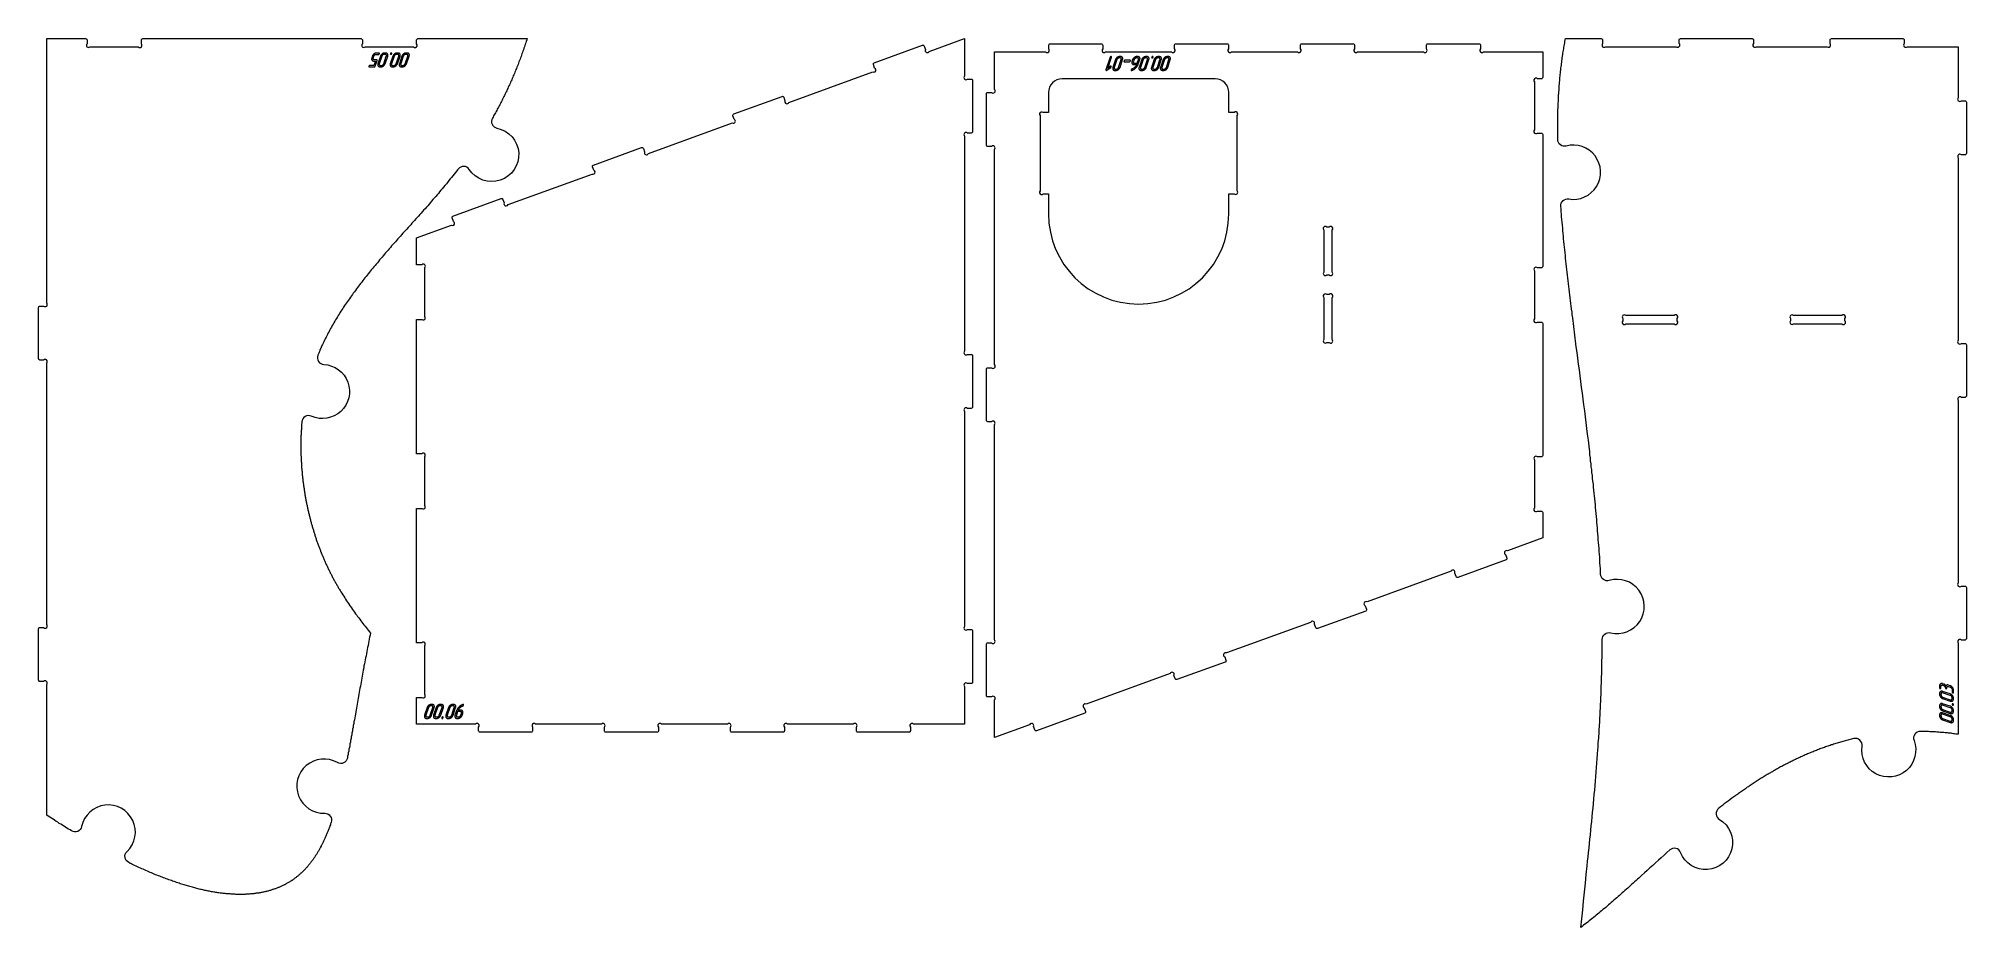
# Model space of a CAD drawing. Header units: millimetres. Extents: x 10 to 1438, y -669 to -10.
import ezdxf

# ---------------------------------------------------------------- set-up
doc = ezdxf.new("R2010")
doc.units = ezdxf.units.MM
doc.layers.add('Cut', color=7, linetype='Continuous', lineweight=0)
doc.layers.add('Mark', color=7, linetype='Continuous', lineweight=0)

msp = doc.modelspace()

# ---------------------------------------------------------------- linework, layer by layer
at = {"layer": 'Cut'}
for points in [[(16.2, -585.4), (16.2, -488.6, 1), (13.9, -486.4), (11.2, -486.4, -0.414214), (10.2, -485.4), (10.2, -447.4, -0.414214), (11.2, -446.4), (13.9, -446.4, 1), (16.2, -444.1), (16.2, -250.5, 1), (13.9, -248.3), (11.2, -248.3, -0.414214), (10.2, -247.3), (10.2, -209.3, -0.414214), (11.2, -208.3), (13.9, -208.3, 1), (16.2, -206), (16.2, -10.2), (45.1, -10.2, -0.414214), (46.1, -11.2), (46.1, -14, 1), (48.3, -16.3), (84, -16.3, 1), (86.3, -14), (86.3, -11.2, -0.414214), (87.3, -10.2), (249, -10.2, -0.414214), (250, -11.2), (250, -14, 1), (252.2, -16.3), (287.9, -16.3, 1), (290.2, -14), (290.2, -11.2, -0.414214), (291.2, -10.2), (372, -10.2), (371.7, -11.2), (371.3, -12.3), (371, -13.3), (370.7, -14.4), (370.3, -15.4), (370, -16.4), (369.6, -17.4), (369.3, -18.5), (368.9, -19.5), (368.6, -20.5), (368.2, -21.5), (367.9, -22.5), (367.5, -23.5), (367.1, -24.5), (366.8, -25.5), (366.4, -26.4), (366, -27.4), (365.6, -28.4), (365.3, -29.4), (364.9, -30.3), (364.5, -31.3), (364.1, -32.3), (363.7, -33.2), (363.4, -34.2), (363, -35.1), (362.6, -36.1), (362.2, -37), (361.8, -37.9), (361.4, -38.9), (361, -39.8), (360.6, -40.7), (360.2, -41.6), (359.8, -42.6), (359.4, -43.5), (359, -44.4), (358.6, -45.3), (358.1, -46.2), (357.7, -47.1), (357.3, -48), (356.9, -48.9), (356.5, -49.7), (356, -50.6), (355.6, -51.5), (355.2, -52.4), (354.8, -53.2), (354.3, -54.1), (353.9, -55), (353.5, -55.8), (353, -56.7), (352.6, -57.5), (352.2, -58.4), (351.7, -59.2), (351.3, -60.1), (350.8, -60.9), (350.4, -61.7), (349.9, -62.6), (349.5, -63.4), (349, -64.2), (348.6, -65.1), (348.1, -65.9), (347.7, -66.7), (347.2, -67.5), (346.8, -68.3), (346.3, -69.1, 0.512962), (349.7, -76.5, -1.502906), (329.1, -107.1, 0.514958), (321, -106.8), (320.5, -107.5), (320, -108.1), (319, -109.3), (318, -110.6), (317.1, -111.8), (316.1, -113), (315.1, -114.2), (314.1, -115.4), (313.1, -116.7), (312.2, -117.8), (311.2, -119), (310.2, -120.2), (309.2, -121.4), (308.2, -122.6), (307.2, -123.7), (306.3, -124.9), (305.3, -126), (304.3, -127.2), (303.3, -128.3), (302.3, -129.5), (301.3, -130.6), (300.4, -131.7), (299.4, -132.8), (298.4, -134), (297.4, -135.1), (296.4, -136.2), (295.4, -137.3), (294.5, -138.4), (293.5, -139.5), (292.5, -140.6), (291.5, -141.7), (290.6, -142.7), (289.6, -143.8), (288.6, -144.9), (287.7, -146), (286.7, -147), (285.8, -148.1), (284.8, -149.2), (283.8, -150.2), (282.9, -151.3), (281.9, -152.3), (281, -153.4), (280, -154.4), (279.1, -155.5), (278.2, -156.5), (277.2, -157.6), (276.3, -158.6), (275.4, -159.7), (274.5, -160.7), (273.5, -161.8), (272.6, -162.8), (271.7, -163.8), (270.8, -164.9), (269.9, -165.9), (269, -166.9), (268.1, -168), (267.2, -169), (266.3, -170), (265.4, -171.1), (264.6, -172.1), (263.7, -173.1), (262.8, -174.1), (261.9, -175.2), (261.1, -176.2), (260.2, -177.2), (259.4, -178.2), (258.5, -179.3), (257.7, -180.3), (256.8, -181.3), (256, -182.3), (255.2, -183.3), (254.4, -184.4), (253.5, -185.4), (252.7, -186.4), (251.9, -187.4), (251.1, -188.5), (250.3, -189.5), (249.5, -190.5), (248.7, -191.5), (247.9, -192.6), (247.2, -193.6), (246.4, -194.6), (245.6, -195.6), (244.9, -196.7), (244.1, -197.7), (243.3, -198.7), (242.6, -199.8), (241.9, -200.8), (241.1, -201.8), (240.4, -202.9), (239.7, -203.9), (239, -204.9), (238.2, -206), (237.5, -207), (236.8, -208), (236.1, -209.1), (235.5, -210.1), (234.8, -211.2), (234.1, -212.2), (233.4, -213.3), (232.8, -214.3), (232.1, -215.4), (231.5, -216.4), (230.8, -217.5), (230.2, -218.5), (229.5, -219.6), (228.9, -220.7), (228.3, -221.7), (227.7, -222.8), (227.1, -223.9), (226.5, -224.9), (225.9, -226), (225.3, -227.1), (224.7, -228.2), (224.2, -229.3), (223.6, -230.3), (223.1, -231.4), (222.5, -232.5), (222, -233.6), (221.4, -234.7), (221.2, -235.3), (220.9, -235.8), (220.7, -236.4), (220.4, -236.9), (220.1, -237.5), (219.9, -238), (219.6, -238.6), (219.4, -239.2), (219.1, -239.7), (218.9, -240.3), (218.6, -240.8), (218.4, -241.4), (218.2, -241.9), (217.9, -242.5), (217.7, -243.1), (217.4, -243.6), (217.2, -244.2), (217, -244.8, 0.517739), (221.4, -251.6, -1.208087), (212.2, -289.9, 0.515669), (205.2, -294), (205.1, -294.6), (205.1, -295.3), (205, -295.9), (205, -296.6), (204.9, -297.2), (204.9, -297.9), (204.8, -298.5), (204.8, -299.2), (204.8, -299.8), (204.7, -300.4), (204.7, -301.1), (204.7, -301.8), (204.6, -302.4), (204.6, -303.1), (204.6, -303.7), (204.5, -304.4), (204.5, -305), (204.5, -305.7), (204.5, -306.3), (204.5, -307), (204.5, -307.6), (204.4, -308.3), (204.4, -308.9), (204.4, -309.6), (204.4, -310.3), (204.4, -310.9), (204.4, -311.6), (204.4, -312.2), (204.4, -312.9), (204.4, -313.6), (204.4, -314.2), (204.4, -314.9), (204.4, -315.5), (204.5, -316.2), (204.5, -316.9), (204.5, -317.5), (204.5, -318.2), (204.5, -318.9), (204.6, -319.5), (204.6, -320.2), (204.6, -320.8), (204.6, -321.5), (204.7, -322.2), (204.7, -322.8), (204.7, -323.5), (204.8, -324.2), (204.8, -324.8), (204.9, -325.5), (204.9, -326.2), (204.9, -326.8), (205, -327.5), (205, -328.2), (205.1, -328.8), (205.2, -329.5), (205.2, -330.2), (205.3, -330.8), (205.3, -331.5), (205.4, -332.2), (205.5, -332.8), (205.5, -333.5), (205.6, -334.2), (205.7, -334.8), (205.7, -335.5), (205.8, -336.2), (205.9, -336.8), (206, -337.5), (206, -338.1), (206.1, -338.8), (206.2, -339.5), (206.3, -340.1), (206.4, -340.8), (206.5, -341.5), (206.6, -342.1), (206.7, -342.8), (206.8, -343.5), (206.9, -344.1), (207, -344.8), (207.1, -345.5), (207.2, -346.1), (207.3, -346.8), (207.4, -347.5), (207.5, -348.1), (207.6, -348.8), (207.7, -349.4), (207.9, -350.1), (208, -350.8), (208.1, -351.4), (208.2, -352.1), (208.4, -352.8), (208.5, -353.4), (208.6, -354.1), (208.7, -354.7), (208.9, -355.4), (209, -356.1), (209.2, -356.7), (209.3, -357.4), (209.4, -358), (209.6, -358.7), (209.7, -359.3), (209.9, -360), (210, -360.7), (210.2, -361.3), (210.3, -362), (210.5, -362.6), (210.7, -363.3), (210.8, -363.9), (211, -364.6), (211.1, -365.2), (211.3, -365.9), (211.5, -366.5), (211.6, -367.2), (211.8, -367.8), (212, -368.5), (212.2, -369.1), (212.4, -369.8), (212.5, -370.4), (212.7, -371.1), (212.9, -371.7), (213.1, -372.4), (213.3, -373), (213.5, -373.7), (213.7, -374.3), (213.9, -374.9), (214.1, -375.6), (214.3, -376.2), (214.5, -376.9), (214.7, -377.5), (214.9, -378.1), (215.1, -378.8), (215.3, -379.4), (215.5, -380), (215.7, -380.7), (215.9, -381.3), (216.1, -381.9), (216.4, -382.6), (216.6, -383.2), (216.8, -383.8), (217, -384.5), (217.3, -385.1), (217.5, -385.7), (217.7, -386.3), (217.9, -387), (218.2, -387.6), (218.4, -388.2), (218.7, -388.8), (218.9, -389.5), (219.1, -390.1), (219.4, -390.7), (219.6, -391.3), (219.9, -391.9), (220.1, -392.5), (220.4, -393.2), (220.6, -393.8), (220.9, -394.4), (221.2, -395), (221.4, -395.6), (221.7, -396.2), (221.9, -396.8), (222.2, -397.4), (222.5, -398), (222.8, -398.6), (223, -399.2), (223.3, -399.8), (223.6, -400.4), (223.9, -401), (224.1, -401.6), (224.4, -402.2), (224.7, -402.8), (225, -403.4), (225.3, -404), (225.6, -404.6), (225.9, -405.2), (226.2, -405.8), (226.5, -406.4), (226.8, -406.9), (227.1, -407.5), (227.4, -408.1), (227.7, -408.7), (228, -409.3), (228.3, -409.8), (228.6, -410.4), (228.9, -411), (229.2, -411.6), (229.5, -412.1), (229.8, -412.7), (230.2, -413.3), (230.5, -413.8), (230.8, -414.4), (231.1, -415), (231.5, -415.5), (231.8, -416.1), (232.1, -416.7), (232.4, -417.2), (232.8, -417.8), (233.1, -418.3), (233.5, -418.9), (234.1, -420), (234.8, -421.1), (235.5, -422.2), (236.2, -423.3), (236.9, -424.4), (237.6, -425.5), (238.3, -426.6), (239, -427.7), (239.8, -428.7), (240.5, -429.8), (241.2, -430.9), (242, -431.9), (242.7, -433), (243.5, -434.1), (244.2, -435.1), (245, -436.2), (245.8, -437.2), (246.5, -438.2), (247.3, -439.3), (248.1, -440.3), (248.9, -441.4), (249.6, -442.4), (250.4, -443.4), (251.2, -444.4), (252, -445.5), (252.8, -446.5), (253.6, -447.5), (254.4, -448.5), (255.2, -449.5), (256.1, -450.5), (255.7, -452.1), (255.4, -453.6), (255.1, -455.1), (254.8, -456.6), (254.5, -458.1), (254.2, -459.7), (253.9, -461.2), (253.6, -462.7), (253.3, -464.2), (253, -465.8), (252.7, -467.3), (252.4, -468.8), (252.1, -470.3), (251.8, -471.8), (251.5, -473.4), (251.2, -474.9), (251, -476.4), (250.7, -477.9), (250.4, -479.4), (250.1, -480.9), (249.8, -482.4), (249.6, -483.9), (249.3, -485.4), (249, -486.9), (248.8, -488.4), (248.5, -489.9), (248.2, -491.4), (248, -492.9), (247.7, -494.4), (247.4, -495.9), (247.2, -497.4), (246.9, -498.8), (246.6, -500.3), (246.4, -501.8), (246.1, -503.2), (245.9, -504.7), (245.6, -506.1), (245.4, -507.6), (245.1, -509), (244.8, -510.5), (244.6, -511.9), (244.3, -513.3), (244.1, -514.8), (243.8, -516.2), (243.6, -517.6), (243.3, -519), (243.1, -520.4), (242.8, -521.8), (242.6, -523.2), (242.3, -524.6), (242.1, -525.9), (241.8, -527.3), (241.6, -528.6), (241.3, -530), (241.1, -531.3), (240.8, -532.7), (240.6, -534), (240.4, -535.3), (240.1, -536.6), (239.9, -538), (239.6, -539.3), (239.4, -540.5), (239.1, -541.8), (238.9, -543.1, -0.513401), (231.5, -546.5, 1.319634), (222.1, -584, -0.524768), (226.9, -590.7), (226.7, -591.3), (226.5, -591.9), (226.3, -592.5), (226, -593.2), (225.8, -593.8), (225.6, -594.4), (225.4, -595), (225.1, -595.6), (224.9, -596.2), (224.7, -596.8), (224.4, -597.4), (224.2, -598), (224, -598.6), (223.7, -599.1), (223.5, -599.7), (223.2, -600.3), (223, -600.9), (222.7, -601.4), (222.5, -602), (222.2, -602.6), (222, -603.1), (221.7, -603.7), (221.5, -604.2), (221.2, -604.8), (221, -605.3), (220.7, -605.8), (220.4, -606.4), (220.2, -606.9), (219.9, -607.4), (219.6, -608), (219.4, -608.5), (219.1, -609), (218.8, -609.5), (218.5, -610), (218.3, -610.5), (218, -611), (217.7, -611.5), (217.4, -612), (217.1, -612.5), (216.8, -613), (216.6, -613.5), (216.3, -614), (216, -614.5), (215.7, -614.9), (215.4, -615.4), (215.1, -615.9), (214.8, -616.3), (214.5, -616.8), (214.1, -617.3), (213.8, -617.7), (213.5, -618.2), (213.2, -618.6), (212.9, -619), (212.6, -619.5), (212.2, -619.9), (211.9, -620.3), (211.6, -620.8), (211.2, -621.2), (210.9, -621.6), (210.6, -622), (210.2, -622.4), (209.9, -622.9), (209.6, -623.3), (209.2, -623.7), (208.9, -624.1), (208.5, -624.4), (208.2, -624.8), (207.8, -625.2), (207.4, -625.6), (207.1, -626), (206.7, -626.4), (206.3, -626.7), (206, -627.1), (205.6, -627.5), (205.2, -627.8), (204.8, -628.2), (204.5, -628.5), (204.1, -628.9), (203.7, -629.2), (203.3, -629.6), (202.9, -629.9), (202.5, -630.2), (202.1, -630.6), (201.7, -630.9), (201.3, -631.2), (200.9, -631.5), (200.5, -631.8), (200.1, -632.2), (199.6, -632.5), (199.2, -632.8), (198.8, -633.1), (198.4, -633.4), (197.9, -633.7), (197.5, -633.9), (197.1, -634.2), (196.6, -634.5), (196.2, -634.8), (195.7, -635.1), (195.3, -635.3), (194.8, -635.6), (194.4, -635.8), (193.9, -636.1), (193.5, -636.4), (193, -636.6), (192.5, -636.9), (192.1, -637.1), (191.6, -637.3), (191.1, -637.6), (190.6, -637.8), (190.1, -638), (189.6, -638.3), (189.1, -638.5), (188.6, -638.7), (188.1, -638.9), (187.6, -639.1), (187.1, -639.3), (186.6, -639.5), (186.1, -639.7), (185.6, -639.9), (185.1, -640.1), (184.5, -640.3), (184, -640.4), (183.5, -640.6), (182.9, -640.8), (182.4, -641), (181.9, -641.1), (181.3, -641.3), (180.8, -641.4), (180.2, -641.6), (179.7, -641.7), (179.1, -641.9), (178.5, -642), (178, -642.2), (177.4, -642.3), (176.8, -642.4), (176.2, -642.5), (175.6, -642.6), (175.1, -642.8), (174.5, -642.9), (173.9, -643), (173.3, -643.1), (172.7, -643.2), (172.1, -643.3), (171.4, -643.3), (170.8, -643.4), (170.2, -643.5), (169.6, -643.6), (169, -643.6), (168.3, -643.7), (167.7, -643.8), (167.1, -643.8), (166.4, -643.9), (165.8, -643.9), (165.1, -644), (164.5, -644), (163.8, -644), (163.2, -644.1), (162.5, -644.1), (161.8, -644.1), (161.2, -644.1), (160.5, -644.1), (159.8, -644.1), (159.1, -644.1), (158.4, -644.1), (157.7, -644.1), (157, -644.1), (156.3, -644.1), (155.6, -644), (154.9, -644), (154.2, -644), (153.5, -643.9), (152.8, -643.9), (152, -643.8), (151.3, -643.8), (150.6, -643.7), (149.9, -643.7), (149.1, -643.6), (148.4, -643.5), (147.6, -643.4), (146.9, -643.4), (146.1, -643.3), (145.3, -643.2), (144.6, -643.1), (143.8, -643), (143, -642.9), (142.3, -642.7), (141.5, -642.6), (140.7, -642.5), (139.9, -642.4), (139.1, -642.2), (138.3, -642.1), (137.5, -641.9), (136.7, -641.8), (135.9, -641.6), (135.1, -641.5), (134.3, -641.3), (133.4, -641.1), (132.6, -640.9), (131.8, -640.7), (130.9, -640.6), (130.1, -640.4), (129.2, -640.2), (128.4, -639.9), (127.5, -639.7), (126.7, -639.5), (125.8, -639.3), (125, -639.1), (124.1, -638.8), (123.2, -638.6), (122.3, -638.3), (121.4, -638.1), (120.6, -637.8), (119.7, -637.6), (118.8, -637.3), (117.9, -637), (117, -636.7), (116, -636.5), (115.1, -636.2), (114.2, -635.9), (113.3, -635.6), (112.4, -635.2), (111.4, -634.9), (110.5, -634.6), (109.5, -634.3), (108.6, -633.9), (107.6, -633.6), (106.7, -633.3), (105.7, -632.9), (104.8, -632.5), (103.8, -632.2), (102.8, -631.8), (101.8, -631.4), (100.9, -631.1), (99.9, -630.7), (98.9, -630.3), (97.9, -629.9), (96.9, -629.5), (95.9, -629.1), (94.9, -628.6), (93.9, -628.2), (92.8, -627.8), (91.8, -627.3), (90.8, -626.9), (89.7, -626.4), (88.7, -626), (87.7, -625.5), (86.6, -625.1), (85.6, -624.6), (84.5, -624.1), (83.4, -623.6), (82.4, -623.1), (81.3, -622.6), (80.8, -622.4), (80.2, -622.1), (79.7, -621.9), (79.2, -621.6), (78.6, -621.3), (78.1, -621.1), (77.5, -620.8), (77, -620.5, -0.52223), (75.7, -612.4, 1.358297), (42.1, -593.9, -0.51968), (34.6, -597.1), (33.5, -596.4), (32.3, -595.7), (31.2, -595), (30.1, -594.3), (28.9, -593.6), (27.8, -592.9), (26.7, -592.2), (25.5, -591.5), (24.4, -590.7), (23.2, -590), (22, -589.2), (20.9, -588.5), (19.7, -587.7), (18.5, -587), (17.4, -586.2)], [(290, -517.9), (290, -498.2), (294, -498.2, 1), (296.2, -496), (296.2, -459.9, 1), (294, -457.7), (290, -457.7), (290, -358.2), (294, -358.2, 1), (296.2, -356), (296.2, -319.9, 1), (294, -317.7), (290, -317.7), (290, -218.2), (294, -218.2, 1), (296.2, -216), (296.2, -179.9, 1), (294, -177.7), (290, -177.7), (290, -157.9), (316.1, -148.5, 1), (317.4, -145.6), (316.5, -143, -0.414214), (317.1, -141.7), (352.8, -128.7, -0.414213), (354, -129.3), (355, -131.9, 1), (357.9, -133.2), (420.1, -110.6, 1), (421.4, -107.7), (420.5, -105.1, -0.414214), (421.1, -103.9), (456.8, -90.9, -0.414213), (458.1, -91.5), (459, -94, 1), (461.9, -95.4), (524.1, -72.7, 1), (525.4, -69.9), (524.5, -67.3, -0.414214), (525.1, -66), (560.8, -53, -0.414214), (562.1, -53.6), (563, -56.2, 1), (565.9, -57.5), (628.1, -34.9, 1), (629.4, -32), (628.5, -29.4, -0.414214), (629.1, -28.1), (664.8, -15.1, -0.414214), (666.1, -15.7), (667, -18.3, 1), (669.9, -19.7), (696, -10.2), (696, -37.9, 1), (698.2, -40.2), (701, -40.2, -0.414214), (702, -41.2), (702, -79.2, -0.414214), (701, -80.2), (698.2, -80.2, 1), (696, -82.4), (696, -241.8, 1), (698.2, -244.1), (701, -244.1, -0.414214), (702, -245.1), (702, -283.1, -0.414214), (701, -284.1), (698.2, -284.1, 1), (696, -286.3), (696, -445.7, 1), (698.2, -447.9), (701, -447.9, -0.414214), (702, -448.9), (702, -486.9, -0.414214), (701, -487.9), (698.2, -487.9, 1), (696, -490.2), (696, -517.9), (658.1, -517.9, 1), (655.9, -520.2), (655.9, -522.9, -0.414214), (654.9, -523.9), (616.9, -523.9, -0.414214), (615.9, -522.9), (615.9, -520.2, 1), (613.6, -517.9), (564.9, -517.9, 1), (562.6, -520.2), (562.6, -522.9, -0.414214), (561.6, -523.9), (523.6, -523.9, -0.414214), (522.6, -522.9), (522.6, -520.2, 1), (520.4, -517.9), (471.6, -517.9, 1), (469.3, -520.2), (469.3, -522.9, -0.414214), (468.3, -523.9), (430.3, -523.9, -0.414214), (429.3, -522.9), (429.3, -520.2, 1), (427.1, -517.9), (378.3, -517.9, 1), (376.1, -520.2), (376.1, -522.9, -0.414214), (375.1, -523.9), (337.1, -523.9, -0.414214), (336.1, -522.9), (336.1, -520.2, 1), (333.8, -517.9)], [(1124.2, -20.1), (1124.2, -39, -0.414214), (1123.2, -40), (1120.3, -40, 1), (1118.1, -42.2), (1118.1, -77.9, 1), (1120.3, -80.2), (1123.2, -80.2, -0.414214), (1124.2, -81.2), (1124.2, -179, -0.414214), (1123.2, -180), (1120.3, -180, 1), (1118.1, -182.2), (1118.1, -217.9, 1), (1120.3, -220.2), (1123.2, -220.2, -0.414214), (1124.2, -221.2), (1124.2, -319, -0.414214), (1123.2, -320), (1120.3, -320, 1), (1118.1, -322.2), (1118.1, -357.9, 1), (1120.3, -360.2), (1123.2, -360.2, -0.414214), (1124.2, -361.2), (1124.2, -380.1), (1098.1, -389.6, 1), (1096.7, -392.4), (1097.7, -395, -0.414213), (1097.1, -396.3), (1061.4, -409.3, -0.414214), (1060.1, -408.7), (1059.1, -406.1, 1), (1056.3, -404.8), (994.1, -427.4, 1), (992.7, -430.3), (993.7, -432.9, -0.414214), (993.1, -434.2), (957.4, -447.2, -0.414213), (956.1, -446.6), (955.1, -444, 1), (952.3, -442.6), (890, -465.3, 1), (888.7, -468.2), (889.6, -470.7, -0.414214), (889.1, -472), (853.3, -485, -0.414214), (852.1, -484.4), (851.1, -481.8, 1), (848.2, -480.5), (786, -503.1, 1), (784.7, -506), (785.6, -508.6, -0.414214), (785, -509.9), (749.3, -522.9, -0.414214), (748.1, -522.3), (747.1, -519.7, 1), (744.2, -518.4), (718.2, -527.8), (718.2, -500.1, 1), (715.9, -497.8), (713.2, -497.8, -0.414214), (712.2, -496.8), (712.2, -458.8, -0.414214), (713.2, -457.8), (715.9, -457.8, 1), (718.2, -455.6), (718.2, -296.2, 1), (715.9, -294), (713.2, -294, -0.414214), (712.2, -293), (712.2, -255, -0.414214), (713.2, -254), (715.9, -254, 1), (718.2, -251.7), (718.2, -92.3, 1), (715.9, -90.1), (713.2, -90.1, -0.414214), (712.2, -89.1), (712.2, -51.1, -0.414214), (713.2, -50.1), (715.9, -50.1, 1), (718.2, -47.8), (718.2, -20.1), (756, -20.1, 1), (758.3, -17.8), (758.3, -15.1, -0.414214), (759.3, -14.1), (797.3, -14.1, -0.414214), (798.3, -15.1), (798.3, -17.8, 1), (800.5, -20.1), (849.3, -20.1, 1), (851.5, -17.8), (851.5, -15.1, -0.414214), (852.5, -14.1), (890.5, -14.1, -0.414214), (891.5, -15.1), (891.5, -17.8, 1), (893.8, -20.1), (942.5, -20.1, 1), (944.8, -17.8), (944.8, -15.1, -0.414214), (945.8, -14.1), (983.8, -14.1, -0.414214), (984.8, -15.1), (984.8, -17.8, 1), (987, -20.1), (1035.8, -20.1, 1), (1038.1, -17.8), (1038.1, -15.1, -0.414214), (1039.1, -14.1), (1077.1, -14.1, -0.414214), (1078.1, -15.1), (1078.1, -17.8, 1), (1080.3, -20.1)], [(1432, -525.5), (1431.1, -525.4), (1430.2, -525.3), (1429.3, -525.2), (1428.4, -525.1), (1427.5, -524.9), (1426.6, -524.8), (1425.7, -524.7), (1424.8, -524.6), (1423.9, -524.5), (1423, -524.5), (1422.2, -524.4), (1421.3, -524.3), (1420.4, -524.2), (1419.5, -524.1), (1418.6, -524.1), (1417.7, -524), (1416.9, -523.9), (1416, -523.9), (1415.1, -523.8), (1414.2, -523.8), (1413.4, -523.7), (1412.5, -523.7), (1411.6, -523.6), (1410.8, -523.6), (1409.9, -523.5), (1409.1, -523.5), (1408.2, -523.5), (1407.3, -523.4), (1406.5, -523.4), (1405.6, -523.4), (1404.8, -523.4), (1403.9, -523.4, 0.528123), (1399.2, -530.1, -1.289455), (1360.7, -534.3, 0.52905), (1354.6, -528.7), (1353.7, -528.9), (1352.8, -529.2), (1351.9, -529.4), (1351, -529.6), (1350.1, -529.8), (1349.2, -530.1), (1348.3, -530.3), (1347.5, -530.5), (1346.6, -530.8), (1345.7, -531), (1344.8, -531.3), (1344, -531.5), (1343.1, -531.8), (1342.2, -532.1), (1341.3, -532.3), (1340.5, -532.6), (1339.6, -532.9), (1338.8, -533.2), (1337.9, -533.4), (1337, -533.7), (1336.2, -534), (1335.3, -534.3), (1334.5, -534.6), (1333.6, -534.9), (1332.8, -535.2), (1331.9, -535.5), (1331.1, -535.8), (1330.3, -536.1), (1329.4, -536.4), (1328.6, -536.7), (1327.7, -537.1), (1326.9, -537.4), (1326.1, -537.7), (1325.2, -538), (1324.4, -538.4), (1323.6, -538.7), (1322.8, -539.1), (1321.9, -539.4), (1321.1, -539.7), (1320.3, -540.1), (1319.5, -540.4), (1318.7, -540.8), (1317.9, -541.2), (1317.1, -541.5), (1316.2, -541.9), (1315.4, -542.2), (1314.6, -542.6), (1313.8, -543), (1313, -543.4), (1312.2, -543.7), (1311.4, -544.1), (1310.6, -544.5), (1309.8, -544.9), (1309, -545.3), (1308.2, -545.7), (1307.5, -546.1), (1306.7, -546.5), (1305.9, -546.9), (1305.1, -547.3), (1304.3, -547.7), (1303.5, -548.1), (1302.8, -548.5), (1302, -548.9), (1301.2, -549.3), (1300.4, -549.7), (1299.7, -550.2), (1298.9, -550.6), (1298.1, -551), (1297.3, -551.4), (1296.6, -551.9), (1295.8, -552.3), (1295.1, -552.7), (1294.3, -553.2), (1293.5, -553.6), (1292.8, -554.1), (1292, -554.5), (1291.3, -555), (1290.5, -555.4), (1289.8, -555.9), (1289, -556.3), (1288.3, -556.8), (1287.5, -557.2), (1286.8, -557.7), (1286, -558.1), (1285.3, -558.6), (1284.5, -559.1), (1283.8, -559.6), (1283.1, -560), (1282.3, -560.5), (1281.6, -561), (1280.8, -561.4), (1280.1, -561.9), (1279.4, -562.4), (1278.6, -562.9), (1277.9, -563.4), (1277.2, -563.9), (1276.5, -564.4), (1275.7, -564.8), (1275, -565.3), (1274.3, -565.8), (1273.6, -566.3), (1272.9, -566.8), (1272.1, -567.3), (1271.4, -567.8), (1270.7, -568.3), (1270, -568.8), (1269.3, -569.3), (1268.6, -569.9), (1267.9, -570.4), (1267.1, -570.9), (1266.4, -571.4), (1265.7, -571.9), (1264.3, -572.9), (1262.9, -574), (1261.5, -575), (1260.1, -576.1), (1258.7, -577.1), (1257.4, -578.2), (1256, -579.3), (1254.6, -580.3, 0.52684), (1255.1, -588.6, -1.397782), (1226.3, -613.1, 0.523057), (1218.3, -611.2), (1216.2, -613.1), (1214.1, -615), (1212, -616.9), (1209.9, -618.8), (1207.8, -620.7), (1205.7, -622.6), (1203.6, -624.5), (1201.6, -626.4), (1199.5, -628.2), (1197.4, -630.1), (1195.4, -632), (1194.3, -632.9), (1193.3, -633.9), (1192.3, -634.8), (1191.3, -635.7), (1190.2, -636.6), (1189.2, -637.6), (1188.2, -638.5), (1187.2, -639.4), (1186.2, -640.3), (1185.1, -641.2), (1184.1, -642.1), (1183.1, -643), (1182.1, -643.9), (1181.1, -644.9), (1180, -645.7), (1179, -646.6), (1178, -647.5), (1177, -648.4), (1176, -649.3), (1175, -650.2), (1173.9, -651.1), (1172.9, -651.9), (1171.9, -652.8), (1170.9, -653.7), (1169.9, -654.5), (1168.8, -655.4), (1167.8, -656.3), (1166.8, -657.1), (1165.8, -658), (1164.8, -658.8), (1163.7, -659.6), (1162.7, -660.5), (1161.7, -661.3), (1160.7, -662.1), (1159.6, -662.9), (1158.6, -663.8), (1157.6, -664.6), (1156.6, -665.4), (1155.5, -666.2), (1154.5, -667), (1153.4, -667.8), (1152.4, -668.6), (1153.1, -662.1), (1153.8, -655.5), (1154.4, -649), (1155.1, -642.5), (1155.8, -635.9), (1156.5, -629.4), (1157.2, -622.9), (1157.5, -619.6), (1157.9, -616.3), (1158.2, -613), (1158.6, -609.7), (1158.9, -606.5), (1159.2, -603.2), (1159.6, -599.9), (1159.9, -596.6), (1160.2, -593.3), (1160.5, -590), (1160.9, -586.7), (1161.2, -583.4), (1161.5, -580.1), (1161.8, -576.8), (1162.1, -573.5), (1162.4, -570.2), (1162.7, -566.8), (1163, -563.5), (1163.3, -560.2), (1163.5, -556.9), (1163.8, -553.6), (1164.1, -550.2), (1164.3, -546.9), (1164.6, -543.5), (1164.8, -540.2), (1165.1, -536.9), (1165.2, -535.2), (1165.3, -533.5), (1165.4, -531.8), (1165.5, -530.1), (1165.7, -528.5), (1165.8, -526.8), (1165.9, -525.1), (1166, -523.4), (1166.1, -521.7), (1166.2, -520.1), (1166.3, -518.4), (1166.4, -516.7), (1166.5, -515), (1166.6, -513.3), (1166.7, -511.6), (1166.7, -509.9), (1166.8, -508.2), (1166.9, -506.5), (1167, -504.9), (1167.1, -503.2), (1167.2, -501.5), (1167.2, -499.8), (1167.3, -498.1), (1167.4, -496.4), (1167.4, -494.7), (1167.5, -493), (1167.6, -491.3), (1167.6, -489.5), (1167.7, -487.8), (1167.7, -486.1), (1167.8, -484.4), (1167.8, -482.7), (1167.9, -481), (1167.9, -479.3), (1168, -477.6), (1168, -475.9), (1168.1, -474.1), (1168.1, -472.4), (1168.1, -470.7), (1168.2, -469), (1168.2, -467.3), (1168.2, -465.5), (1168.2, -463.8), (1168.2, -462.1), (1168.3, -460.4), (1168.3, -458.6), (1168.3, -456.9), (1168.3, -455.2, -0.487079), (1174.5, -450.3, 1.312204), (1173.5, -411.6, -0.486837), (1167.1, -407), (1167, -404.9), (1166.9, -402.8), (1166.7, -400.7), (1166.6, -398.5), (1166.5, -396.4), (1166.4, -394.2), (1166.2, -392.1), (1166.1, -390), (1165.9, -387.8), (1165.8, -385.7), (1165.6, -383.5), (1165.4, -381.4), (1165.3, -379.2), (1165.1, -377.1), (1164.9, -374.9), (1164.8, -372.8), (1164.6, -370.6), (1164.4, -368.4), (1164.2, -366.3), (1164, -364.1), (1163.8, -362), (1163.6, -359.8), (1163.4, -357.6), (1163.2, -355.5), (1163, -353.3), (1162.8, -351.1), (1162.6, -349), (1162.3, -346.8), (1162.1, -344.6), (1161.9, -342.5), (1161.7, -340.3), (1161.4, -338.1), (1161.2, -335.9), (1161, -333.8), (1160.7, -331.6), (1160.5, -329.4), (1160.2, -327.3), (1160, -325.1), (1159.7, -322.9), (1159.5, -320.7), (1159.2, -318.6), (1159, -316.4), (1158.5, -312), (1158, -307.7), (1157.4, -303.3), (1156.9, -299), (1156.4, -294.6), (1155.8, -290.3), (1155.3, -285.9), (1154.7, -281.6), (1154.2, -277.3), (1153.6, -272.9), (1153, -268.6), (1152.5, -264.3), (1151.9, -259.9), (1151.4, -255.6), (1150.8, -251.3), (1150.2, -247), (1149.7, -242.7), (1149.1, -238.4), (1148.6, -234.1), (1148.3, -232), (1148, -229.8), (1147.7, -227.7), (1147.5, -225.6), (1147.2, -223.4), (1146.9, -221.3), (1146.7, -219.2), (1146.4, -217), (1146.1, -214.9), (1145.9, -212.8), (1145.6, -210.7), (1145.3, -208.5), (1145.1, -206.4), (1144.8, -204.3), (1144.6, -202.2), (1144.3, -200.1), (1144, -198), (1143.8, -195.9), (1143.5, -193.8), (1143.3, -191.7), (1143.1, -189.6), (1142.8, -187.5), (1142.6, -185.4), (1142.3, -183.3), (1142.1, -181.2), (1141.9, -179.2), (1141.6, -177.1), (1141.4, -175), (1141.2, -172.9), (1141, -170.9), (1140.8, -168.8), (1140.5, -166.7), (1140.3, -164.7), (1140.1, -162.6), (1139.9, -160.6), (1139.7, -158.5), (1139.5, -156.5), (1139.3, -154.5), (1139.1, -152.4), (1139, -150.4), (1138.8, -148.4), (1138.6, -146.3), (1138.4, -144.3), (1138.2, -142.3), (1138.1, -140.3), (1137.9, -138.3), (1137.8, -136.3), (1137.6, -134.3, -0.489609), (1143.5, -129, 1.249025), (1141.6, -89.8, -0.49151), (1135.3, -85), (1135.3, -83.8), (1135.3, -82.5), (1135.3, -81.2), (1135.3, -80), (1135.3, -78.7), (1135.3, -77.5), (1135.3, -76.3), (1135.3, -75), (1135.3, -73.8), (1135.3, -72.5), (1135.3, -71.3), (1135.4, -70.1), (1135.4, -68.9), (1135.4, -67.6), (1135.4, -66.4), (1135.5, -65.2), (1135.5, -64), (1135.5, -62.8), (1135.6, -61.6), (1135.6, -60.4), (1135.7, -59.1), (1135.7, -57.9), (1135.8, -56.7), (1135.8, -55.5), (1135.9, -54.4), (1136, -53.2), (1136, -52), (1136.1, -50.8), (1136.2, -49.6), (1136.3, -48.4), (1136.3, -47.3), (1136.4, -46.1), (1136.5, -44.9), (1136.6, -43.7), (1136.7, -42.6), (1136.8, -41.4), (1136.9, -40.3), (1137, -39.1), (1137.1, -38), (1137.2, -36.8), (1137.4, -35.7), (1137.5, -34.5), (1137.6, -33.4), (1137.7, -32.2), (1137.9, -31.1), (1138, -30), (1138.1, -28.8), (1138.3, -27.7), (1138.4, -26.6), (1138.6, -25.5), (1138.7, -24.4), (1138.9, -23.3), (1139.1, -22.1), (1139.2, -21), (1139.4, -19.9), (1139.6, -18.8), (1139.8, -17.7), (1139.9, -16.7), (1140.1, -15.6), (1140.3, -14.5), (1140.5, -13.4), (1140.7, -12.3), (1140.9, -11.2), (1141.1, -10.2), (1167.6, -10.2, -0.414214), (1168.6, -11.2), (1168.6, -13.9, 1), (1170.9, -16.2), (1223.1, -16.2, 1), (1225.3, -13.9), (1225.3, -11.2, -0.414214), (1226.3, -10.2), (1279.3, -10.2, -0.414214), (1280.3, -11.2), (1280.3, -13.9, 1), (1282.6, -16.2), (1334.8, -16.2, 1), (1337, -13.9), (1337, -11.2, -0.414214), (1338, -10.2), (1391, -10.2, -0.414214), (1392, -11.2), (1392, -13.9, 1), (1394.3, -16.2), (1432, -16.2), (1432, -54, 1), (1434.3, -56.3), (1437, -56.3, -0.414214), (1438, -57.3), (1438, -95.3, -0.414214), (1437, -96.3), (1434.3, -96.3, 1), (1432, -98.5), (1432, -233.7, 1), (1434.3, -236), (1437, -236, -0.414214), (1438, -237), (1438, -275, -0.414214), (1437, -276), (1434.3, -276, 1), (1432, -278.2), (1432, -413.4, 1), (1434.3, -415.7), (1437, -415.7, -0.414214), (1438, -416.7), (1438, -454.7, -0.414214), (1437, -455.7), (1434.3, -455.7, 1), (1432, -457.9)], [(891.7, -65), (891.7, -50.1, 0.414214), (881.7, -40.1), (768.2, -40.1, 0.414214), (758.2, -50.1), (758.2, -65), (754.2, -65, 1), (752, -67.2), (752, -122.9, 1), (754.2, -125.2), (758.2, -125.2), (758.2, -140.1, 1), (891.7, -140.1), (891.7, -125.2), (895.6, -125.2, 1), (897.9, -122.9), (897.9, -67.2, 1), (895.6, -65)], [(968.3, -152.1, 1), (966, -149.8), (964.3, -149.8, 1), (962.1, -152.1), (962.1, -183.1, 1), (964.3, -185.3), (966, -185.3, 1), (968.3, -183.1)], [(968.3, -202.1, 1), (966, -199.8), (964.3, -199.8, 1), (962.1, -202.1), (962.1, -233.1, 1), (964.3, -235.3), (966, -235.3, 1), (968.3, -233.1)], [(1221.5, -221.5, 1), (1223.8, -219.2), (1223.8, -217.5, 1), (1221.5, -215.3), (1185.8, -215.3, 1), (1183.6, -217.5), (1183.6, -219.2, 1), (1185.8, -221.5)], [(1345.7, -221.5, 1), (1348, -219.2), (1348, -217.5, 1), (1345.7, -215.3), (1310, -215.3, 1), (1307.8, -217.5), (1307.8, -219.2, 1), (1310, -221.5)]]:
    msp.add_lwpolyline(points, format="xyb", close=True, dxfattribs=at)
at = {"layer": 'Mark'}
for points in [[(260.9, -26.4), (261, -26.3), (261, -26.2), (261, -26.2), (261, -26.1), (261, -26.1), (261, -26.1), (261, -26), (260.9, -26), (260.9, -26), (260.9, -25.9), (260.9, -25.9), (260.8, -25.9), (260.8, -25.9), (260.7, -25.9), (260.7, -25.9), (260.6, -25.9), (258.8, -25.9), (258.8, -25.9), (258.7, -25.9), (258.6, -25.8), (258.6, -25.8), (258.5, -25.8), (258.5, -25.8), (258.4, -25.8), (258.4, -25.8), (258.3, -25.7), (258.3, -25.7), (258.2, -25.7), (258.2, -25.6), (258.1, -25.6), (258.1, -25.6), (258.1, -25.5), (258, -25.5), (258, -25.4), (258, -25.4), (258, -25.3), (257.9, -25.3), (257.9, -25.2), (257.9, -25.2), (257.9, -25.1), (257.9, -25.1), (257.9, -25), (257.9, -25), (257.9, -24.9), (257.9, -24.8), (257.9, -24.8), (257.9, -24.7), (258, -24.6), (258, -24.6), (258.5, -23.2), (258.5, -23.1), (258.5, -23), (258.5, -23), (258.6, -22.9), (258.6, -22.8), (258.6, -22.8), (258.7, -22.7), (258.7, -22.7), (258.8, -22.6), (258.8, -22.6), (258.9, -22.5), (258.9, -22.4), (259, -22.4), (259, -22.3), (259.1, -22.3), (259.1, -22.2), (259.2, -22.2), (259.3, -22.2), (259.3, -22.1), (259.4, -22.1), (259.5, -22), (259.5, -22), (259.6, -22), (259.7, -22), (259.7, -21.9), (259.8, -21.9), (259.8, -21.9), (259.9, -21.9), (260, -21.9), (260, -21.9), (260.1, -21.9), (260.2, -21.9), (262, -21.9), (262, -21.9), (262.1, -21.9), (262.1, -21.8), (262.2, -21.8), (262.2, -21.8), (262.3, -21.8), (262.3, -21.8), (262.4, -21.7), (262.4, -21.7), (262.5, -21.7), (262.5, -21.6), (262.5, -21.6), (262.6, -21.5), (262.6, -21.5), (262.6, -21.4), (262.6, -21.4), (262.7, -21.3), (262.7, -21.2), (262.7, -21.2), (262.7, -21.1), (262.7, -21.1), (262.7, -21.1), (262.7, -21), (262.6, -21), (262.6, -21), (262.6, -20.9), (262.6, -20.9), (262.5, -20.9), (262.5, -20.9), (262.4, -20.9), (262.4, -20.9), (262.3, -20.9), (260.5, -20.9), (260.4, -20.9), (260.3, -20.9), (260.2, -20.9), (260, -20.9), (259.9, -20.9), (259.8, -21), (259.7, -21), (259.6, -21), (259.5, -21.1), (259.3, -21.1), (259.2, -21.2), (259.1, -21.2), (259, -21.3), (258.9, -21.4), (258.8, -21.5), (258.7, -21.5), (258.6, -21.6), (258.5, -21.7), (258.4, -21.8), (258.3, -21.9), (258.2, -22), (258.1, -22.1), (258, -22.2), (257.9, -22.3), (257.8, -22.4), (257.8, -22.5), (257.7, -22.6), (257.6, -22.7), (257.6, -22.8), (257.5, -22.9), (257.5, -23), (257.5, -23.2), (257, -24.6), (256.9, -24.7), (256.9, -24.8), (256.9, -24.9), (256.9, -25), (256.8, -25.1), (256.8, -25.2), (256.8, -25.4), (256.8, -25.5), (256.8, -25.6), (256.9, -25.7), (256.9, -25.7), (256.9, -25.8), (256.9, -25.9), (257, -26), (257, -26.1), (257.1, -26.2), (257.1, -26.3), (257.2, -26.3), (257.3, -26.4), (257.3, -26.5), (257.4, -26.5), (257.5, -26.6), (257.6, -26.6), (257.7, -26.7), (257.7, -26.7), (257.8, -26.8), (257.9, -26.8), (258, -26.8), (258.1, -26.8), (258.2, -26.9), (258.4, -26.9), (258.5, -26.9), (259.8, -26.9), (258.6, -30.2), (255.6, -30.2), (255.5, -30.2), (255.5, -30.2), (255.4, -30.2), (255.3, -30.2), (255.3, -30.2), (255.2, -30.2), (255.2, -30.2), (255.2, -30.3), (255.1, -30.3), (255.1, -30.3), (255, -30.4), (255, -30.4), (255, -30.5), (255, -30.5), (254.9, -30.6), (254.9, -30.7), (254.9, -30.7), (254.9, -30.8), (254.9, -30.8), (254.9, -30.9), (254.9, -30.9), (254.9, -31), (254.9, -31), (254.9, -31), (254.9, -31.1), (255, -31.1), (255, -31.1), (255, -31.1), (255.1, -31.1), (255.1, -31.1), (255.2, -31.2), (255.2, -31.2), (258.8, -31.2), (258.9, -31.2), (258.9, -31.1), (259, -31.1), (259, -31.1), (259.1, -31.1), (259.1, -31.1), (259.2, -31.1), (259.2, -31), (259.3, -31), (259.3, -31), (259.3, -30.9), (259.4, -30.9), (259.4, -30.8), (259.4, -30.8), (259.5, -30.7), (259.5, -30.7)], [(263, -31.2), (263.7, -31.2), (263.9, -31.2), (264, -31.1), (264.1, -31.1), (264.2, -31.1), (264.3, -31.1), (264.4, -31.1), (264.6, -31), (264.7, -31), (264.8, -30.9), (264.9, -30.9), (265, -30.8), (265.1, -30.8), (265.3, -30.7), (265.4, -30.6), (265.5, -30.6), (265.6, -30.5), (265.7, -30.4), (265.8, -30.3), (265.9, -30.2), (266, -30.1), (266.1, -30), (266.2, -29.9), (266.3, -29.8), (266.3, -29.7), (266.4, -29.6), (266.5, -29.5), (266.6, -29.4), (266.6, -29.3), (266.7, -29.2), (266.7, -29.1), (266.8, -29), (266.8, -28.9), (268.8, -23.2), (268.8, -23), (268.8, -22.9), (268.8, -22.8), (268.9, -22.7), (268.9, -22.6), (268.9, -22.5), (268.9, -22.4), (268.9, -22.3), (268.9, -22.2), (268.9, -22.1), (268.8, -22), (268.8, -21.9), (268.8, -21.8), (268.7, -21.7), (268.7, -21.6), (268.6, -21.5), (268.6, -21.5), (268.5, -21.4), (268.4, -21.3), (268.4, -21.2), (268.3, -21.2), (268.2, -21.1), (268.1, -21.1), (268.1, -21), (268, -21), (267.9, -21), (267.8, -20.9), (267.7, -20.9), (267.6, -20.9), (267.5, -20.9), (267.4, -20.9), (267.2, -20.9), (266.5, -20.9), (266.4, -20.9), (266.3, -20.9), (266.2, -20.9), (266.1, -20.9), (265.9, -20.9), (265.8, -21), (265.7, -21), (265.6, -21), (265.5, -21.1), (265.4, -21.1), (265.2, -21.2), (265.1, -21.2), (265, -21.3), (264.9, -21.4), (264.8, -21.5), (264.7, -21.5), (264.6, -21.6), (264.5, -21.7), (264.4, -21.8), (264.3, -21.9), (264.2, -22), (264.1, -22.1), (264, -22.2), (263.9, -22.3), (263.8, -22.4), (263.8, -22.5), (263.7, -22.6), (263.6, -22.7), (263.6, -22.8), (263.5, -22.9), (263.5, -23), (263.5, -23.2), (261.5, -28.9), (261.5, -29), (261.4, -29.1), (261.4, -29.2), (261.4, -29.3), (261.4, -29.4), (261.4, -29.5), (261.4, -29.6), (261.4, -29.7), (261.4, -29.8), (261.4, -29.9), (261.4, -30), (261.5, -30.1), (261.5, -30.2), (261.5, -30.3), (261.6, -30.4), (261.6, -30.5), (261.7, -30.6), (261.8, -30.6), (261.8, -30.7), (261.9, -30.8), (262, -30.8), (262, -30.9), (262.1, -30.9), (262.2, -31), (262.3, -31), (262.4, -31.1), (262.5, -31.1), (262.6, -31.1), (262.7, -31.1), (262.8, -31.1), (262.9, -31.2)], [(263.4, -30.2), (264.1, -30.2), (264.2, -30.2), (264.2, -30.1), (264.3, -30.1), (264.3, -30.1), (264.4, -30.1), (264.5, -30.1), (264.5, -30.1), (264.6, -30.1), (264.7, -30), (264.7, -30), (264.8, -30), (264.9, -29.9), (264.9, -29.9), (265, -29.9), (265.1, -29.8), (265.1, -29.8), (265.2, -29.7), (265.2, -29.7), (265.3, -29.6), (265.3, -29.6), (265.4, -29.5), (265.4, -29.5), (265.5, -29.4), (265.5, -29.4), (265.6, -29.3), (265.6, -29.2), (265.7, -29.2), (265.7, -29.1), (265.7, -29.1), (265.8, -29), (265.8, -28.9), (265.8, -28.9), (267.7, -23.2), (267.8, -23.1), (267.8, -23), (267.8, -23), (267.8, -22.9), (267.8, -22.8), (267.8, -22.8), (267.8, -22.7), (267.8, -22.7), (267.8, -22.6), (267.8, -22.5), (267.8, -22.5), (267.8, -22.4), (267.8, -22.4), (267.7, -22.3), (267.7, -22.3), (267.7, -22.2), (267.6, -22.2), (267.6, -22.2), (267.6, -22.1), (267.5, -22.1), (267.5, -22), (267.4, -22), (267.4, -22), (267.4, -22), (267.3, -21.9), (267.3, -21.9), (267.2, -21.9), (267.1, -21.9), (267.1, -21.9), (267, -21.9), (267, -21.9), (266.9, -21.9), (266.2, -21.9), (266.1, -21.9), (266.1, -21.9), (266, -21.9), (265.9, -21.9), (265.9, -21.9), (265.8, -21.9), (265.7, -21.9), (265.7, -22), (265.6, -22), (265.5, -22), (265.5, -22), (265.4, -22.1), (265.3, -22.1), (265.3, -22.2), (265.2, -22.2), (265.1, -22.2), (265.1, -22.3), (265, -22.3), (265, -22.4), (264.9, -22.4), (264.9, -22.5), (264.8, -22.5), (264.8, -22.6), (264.7, -22.7), (264.7, -22.7), (264.6, -22.8), (264.6, -22.8), (264.6, -22.9), (264.5, -23), (264.5, -23), (264.5, -23.1), (264.5, -23.2), (262.5, -28.9), (262.5, -28.9), (262.5, -29), (262.5, -29.1), (262.5, -29.1), (262.4, -29.2), (262.4, -29.2), (262.4, -29.3), (262.4, -29.4), (262.5, -29.4), (262.5, -29.5), (262.5, -29.5), (262.5, -29.6), (262.5, -29.6), (262.5, -29.7), (262.6, -29.7), (262.6, -29.8), (262.6, -29.8), (262.7, -29.9), (262.7, -29.9), (262.7, -29.9), (262.8, -30), (262.8, -30), (262.9, -30), (262.9, -30.1), (263, -30.1), (263, -30.1), (263.1, -30.1), (263.1, -30.1), (263.2, -30.1), (263.2, -30.1), (263.3, -30.2)], [(276.4, -20.9), (275.7, -20.9), (275.6, -20.9), (275.4, -20.9), (275.3, -20.9), (275.2, -20.9), (275.1, -20.9), (275, -21), (274.9, -21), (274.7, -21), (274.6, -21.1), (274.5, -21.1), (274.4, -21.2), (274.3, -21.2), (274.2, -21.3), (274.1, -21.4), (273.9, -21.5), (273.8, -21.5), (273.7, -21.6), (273.6, -21.7), (273.5, -21.8), (273.4, -21.9), (273.3, -22), (273.2, -22.1), (273.2, -22.2), (273.1, -22.3), (273, -22.4), (272.9, -22.5), (272.9, -22.6), (272.8, -22.7), (272.7, -22.8), (272.7, -22.9), (272.7, -23), (272.6, -23.2), (270.7, -28.9), (270.6, -29), (270.6, -29.1), (270.6, -29.2), (270.6, -29.3), (270.5, -29.4), (270.5, -29.5), (270.5, -29.6), (270.5, -29.7), (270.5, -29.8), (270.6, -29.9), (270.6, -30), (270.6, -30.1), (270.6, -30.2), (270.7, -30.3), (270.7, -30.4), (270.8, -30.5), (270.8, -30.6), (270.9, -30.6), (271, -30.7), (271, -30.8), (271.1, -30.8), (271.2, -30.9), (271.3, -30.9), (271.4, -31), (271.5, -31), (271.5, -31.1), (271.6, -31.1), (271.7, -31.1), (271.8, -31.1), (272, -31.1), (272.1, -31.2), (272.2, -31.2), (272.9, -31.2), (273, -31.2), (273.1, -31.1), (273.3, -31.1), (273.4, -31.1), (273.5, -31.1), (273.6, -31.1), (273.7, -31), (273.8, -31), (274, -30.9), (274.1, -30.9), (274.2, -30.8), (274.3, -30.8), (274.4, -30.7), (274.5, -30.6), (274.6, -30.6), (274.7, -30.5), (274.9, -30.4), (275, -30.3), (275.1, -30.2), (275.2, -30.1), (275.3, -30), (275.3, -29.9), (275.4, -29.8), (275.5, -29.7), (275.6, -29.6), (275.6, -29.5), (275.7, -29.4), (275.8, -29.3), (275.8, -29.2), (275.9, -29.1), (275.9, -29), (276, -28.9), (277.9, -23.2), (277.9, -23), (278, -22.9), (278, -22.8), (278, -22.7), (278, -22.6), (278, -22.5), (278, -22.4), (278, -22.3), (278, -22.2), (278, -22.1), (278, -22), (278, -21.9), (277.9, -21.8), (277.9, -21.7), (277.8, -21.6), (277.8, -21.5), (277.7, -21.5), (277.7, -21.4), (277.6, -21.3), (277.5, -21.2), (277.5, -21.2), (277.4, -21.1), (277.3, -21.1), (277.2, -21), (277.1, -21), (277, -21), (276.9, -20.9), (276.8, -20.9), (276.7, -20.9), (276.6, -20.9), (276.5, -20.9)], [(271.1, -21.9), (271.2, -21.9), (271.2, -21.9), (271.3, -21.8), (271.4, -21.8), (271.4, -21.8), (271.5, -21.8), (271.5, -21.8), (271.5, -21.7), (271.6, -21.7), (271.6, -21.7), (271.7, -21.6), (271.7, -21.6), (271.7, -21.5), (271.7, -21.5), (271.8, -21.4), (271.8, -21.4), (271.8, -21.3), (271.8, -21.2), (271.8, -21.2), (271.8, -21.1), (271.8, -21.1), (271.8, -21.1), (271.8, -21), (271.8, -21), (271.8, -21), (271.7, -20.9), (271.7, -20.9), (271.7, -20.9), (271.6, -20.9), (271.6, -20.9), (271.5, -20.9), (271.5, -20.9), (271.4, -20.9), (271.3, -20.9), (271.3, -20.9), (271.2, -20.9), (271.2, -20.9), (271.1, -20.9), (271.1, -21), (271, -21), (271, -21), (271, -21.1), (270.9, -21.1), (270.9, -21.1), (270.9, -21.2), (270.8, -21.2), (270.8, -21.3), (270.8, -21.4), (270.8, -21.4), (270.8, -21.5), (270.7, -21.5), (270.7, -21.6), (270.7, -21.6), (270.8, -21.7), (270.8, -21.7), (270.8, -21.7), (270.8, -21.8), (270.8, -21.8), (270.9, -21.8), (270.9, -21.8), (271, -21.8), (271, -21.9), (271.1, -21.9)], [(276.1, -21.9), (275.3, -21.9), (275.3, -21.9), (275.2, -21.9), (275.1, -21.9), (275.1, -21.9), (275, -21.9), (274.9, -21.9), (274.9, -21.9), (274.8, -22), (274.8, -22), (274.7, -22), (274.6, -22), (274.6, -22.1), (274.5, -22.1), (274.4, -22.2), (274.4, -22.2), (274.3, -22.2), (274.2, -22.3), (274.2, -22.3), (274.1, -22.4), (274.1, -22.4), (274, -22.5), (274, -22.5), (273.9, -22.6), (273.9, -22.7), (273.8, -22.7), (273.8, -22.8), (273.8, -22.8), (273.7, -22.9), (273.7, -23), (273.7, -23), (273.6, -23.1), (273.6, -23.2), (271.7, -28.9), (271.7, -28.9), (271.6, -29), (271.6, -29.1), (271.6, -29.1), (271.6, -29.2), (271.6, -29.2), (271.6, -29.3), (271.6, -29.4), (271.6, -29.4), (271.6, -29.5), (271.6, -29.5), (271.6, -29.6), (271.7, -29.6), (271.7, -29.7), (271.7, -29.7), (271.7, -29.8), (271.8, -29.8), (271.8, -29.9), (271.9, -29.9), (271.9, -29.9), (271.9, -30), (272, -30), (272, -30), (272.1, -30.1), (272.1, -30.1), (272.2, -30.1), (272.2, -30.1), (272.3, -30.1), (272.3, -30.1), (272.4, -30.1), (272.5, -30.2), (272.5, -30.2), (273.2, -30.2), (273.3, -30.2), (273.4, -30.1), (273.4, -30.1), (273.5, -30.1), (273.6, -30.1), (273.6, -30.1), (273.7, -30.1), (273.8, -30.1), (273.8, -30), (273.9, -30), (274, -30), (274, -29.9), (274.1, -29.9), (274.1, -29.9), (274.2, -29.8), (274.3, -29.8), (274.3, -29.7), (274.4, -29.7), (274.5, -29.6), (274.5, -29.6), (274.6, -29.5), (274.6, -29.5), (274.7, -29.4), (274.7, -29.4), (274.7, -29.3), (274.8, -29.2), (274.8, -29.2), (274.8, -29.1), (274.9, -29.1), (274.9, -29), (274.9, -28.9), (275, -28.9), (276.9, -23.2), (276.9, -23.1), (276.9, -23), (277, -23), (277, -22.9), (277, -22.8), (277, -22.8), (277, -22.7), (277, -22.7), (277, -22.6), (277, -22.5), (276.9, -22.5), (276.9, -22.4), (276.9, -22.4), (276.9, -22.3), (276.9, -22.3), (276.8, -22.2), (276.8, -22.2), (276.8, -22.2), (276.7, -22.1), (276.7, -22.1), (276.6, -22), (276.6, -22), (276.6, -22), (276.5, -22), (276.5, -21.9), (276.4, -21.9), (276.4, -21.9), (276.3, -21.9), (276.2, -21.9), (276.2, -21.9), (276.1, -21.9)], [(278.9, -31.2), (279.6, -31.2), (279.7, -31.2), (279.9, -31.1), (280, -31.1), (280.1, -31.1), (280.2, -31.1), (280.3, -31.1), (280.4, -31), (280.6, -31), (280.7, -30.9), (280.8, -30.9), (280.9, -30.8), (281, -30.8), (281.1, -30.7), (281.2, -30.6), (281.4, -30.6), (281.5, -30.5), (281.6, -30.4), (281.7, -30.3), (281.8, -30.2), (281.9, -30.1), (282, -30), (282.1, -29.9), (282.1, -29.8), (282.2, -29.7), (282.3, -29.6), (282.4, -29.5), (282.4, -29.4), (282.5, -29.3), (282.5, -29.2), (282.6, -29.1), (282.6, -29), (282.7, -28.9), (284.6, -23.2), (284.7, -23), (284.7, -22.9), (284.7, -22.8), (284.7, -22.7), (284.8, -22.6), (284.8, -22.5), (284.8, -22.4), (284.8, -22.3), (284.8, -22.2), (284.7, -22.1), (284.7, -22), (284.7, -21.9), (284.6, -21.8), (284.6, -21.7), (284.6, -21.6), (284.5, -21.5), (284.5, -21.5), (284.4, -21.4), (284.3, -21.3), (284.3, -21.2), (284.2, -21.2), (284.1, -21.1), (284, -21.1), (283.9, -21), (283.9, -21), (283.8, -21), (283.7, -20.9), (283.6, -20.9), (283.5, -20.9), (283.4, -20.9), (283.2, -20.9), (283.1, -20.9), (282.4, -20.9), (282.3, -20.9), (282.2, -20.9), (282, -20.9), (281.9, -20.9), (281.8, -20.9), (281.7, -21), (281.6, -21), (281.5, -21), (281.3, -21.1), (281.2, -21.1), (281.1, -21.2), (281, -21.2), (280.9, -21.3), (280.8, -21.4), (280.7, -21.5), (280.6, -21.5), (280.4, -21.6), (280.3, -21.7), (280.2, -21.8), (280.1, -21.9), (280, -22), (280, -22.1), (279.9, -22.2), (279.8, -22.3), (279.7, -22.4), (279.7, -22.5), (279.6, -22.6), (279.5, -22.7), (279.5, -22.8), (279.4, -22.9), (279.4, -23), (279.3, -23.2), (277.4, -28.9), (277.4, -29), (277.3, -29.1), (277.3, -29.2), (277.3, -29.3), (277.3, -29.4), (277.3, -29.5), (277.3, -29.6), (277.3, -29.7), (277.3, -29.8), (277.3, -29.9), (277.3, -30), (277.3, -30.1), (277.4, -30.2), (277.4, -30.3), (277.5, -30.4), (277.5, -30.5), (277.6, -30.6), (277.6, -30.6), (277.7, -30.7), (277.8, -30.8), (277.8, -30.8), (277.9, -30.9), (278, -30.9), (278.1, -31), (278.2, -31), (278.3, -31.1), (278.4, -31.1), (278.5, -31.1), (278.6, -31.1), (278.7, -31.1), (278.8, -31.2)], [(279.3, -30.2), (280, -30.2), (280, -30.2), (280.1, -30.1), (280.2, -30.1), (280.2, -30.1), (280.3, -30.1), (280.4, -30.1), (280.4, -30.1), (280.5, -30.1), (280.5, -30), (280.6, -30), (280.7, -30), (280.7, -29.9), (280.8, -29.9), (280.9, -29.9), (280.9, -29.8), (281, -29.8), (281.1, -29.7), (281.1, -29.7), (281.2, -29.6), (281.2, -29.6), (281.3, -29.5), (281.3, -29.5), (281.4, -29.4), (281.4, -29.4), (281.5, -29.3), (281.5, -29.2), (281.5, -29.2), (281.6, -29.1), (281.6, -29.1), (281.6, -29), (281.7, -28.9), (281.7, -28.9), (283.6, -23.2), (283.6, -23.1), (283.7, -23), (283.7, -23), (283.7, -22.9), (283.7, -22.8), (283.7, -22.8), (283.7, -22.7), (283.7, -22.7), (283.7, -22.6), (283.7, -22.5), (283.7, -22.5), (283.7, -22.4), (283.6, -22.4), (283.6, -22.3), (283.6, -22.3), (283.6, -22.2), (283.5, -22.2), (283.5, -22.2), (283.5, -22.1), (283.4, -22.1), (283.4, -22), (283.3, -22), (283.3, -22), (283.2, -22), (283.2, -21.9), (283.1, -21.9), (283.1, -21.9), (283, -21.9), (283, -21.9), (282.9, -21.9), (282.8, -21.9), (282.8, -21.9), (282.1, -21.9), (282, -21.9), (281.9, -21.9), (281.9, -21.9), (281.8, -21.9), (281.7, -21.9), (281.7, -21.9), (281.6, -21.9), (281.5, -22), (281.5, -22), (281.4, -22), (281.3, -22), (281.3, -22.1), (281.2, -22.1), (281.2, -22.2), (281.1, -22.2), (281, -22.2), (281, -22.3), (280.9, -22.3), (280.8, -22.4), (280.8, -22.4), (280.7, -22.5), (280.7, -22.5), (280.6, -22.6), (280.6, -22.7), (280.6, -22.7), (280.5, -22.8), (280.5, -22.8), (280.4, -22.9), (280.4, -23), (280.4, -23), (280.4, -23.1), (280.3, -23.2), (278.4, -28.9), (278.4, -28.9), (278.4, -29), (278.3, -29.1), (278.3, -29.1), (278.3, -29.2), (278.3, -29.2), (278.3, -29.3), (278.3, -29.4), (278.3, -29.4), (278.3, -29.5), (278.4, -29.5), (278.4, -29.6), (278.4, -29.6), (278.4, -29.7), (278.4, -29.7), (278.5, -29.8), (278.5, -29.8), (278.5, -29.9), (278.6, -29.9), (278.6, -29.9), (278.7, -30), (278.7, -30), (278.7, -30), (278.8, -30.1), (278.8, -30.1), (278.9, -30.1), (278.9, -30.1), (279, -30.1), (279.1, -30.1), (279.1, -30.1), (279.2, -30.2)], [(800.7, -33.3), (800.7, -33.4), (800.6, -33.4), (800.6, -33.5), (800.6, -33.5), (800.6, -33.6), (800.6, -33.6), (800.7, -33.6), (800.7, -33.7), (800.7, -33.7), (800.7, -33.7), (800.8, -33.7), (800.8, -33.8), (800.9, -33.8), (800.9, -33.8), (801, -33.8), (801, -33.8), (801.1, -33.8), (801.1, -33.8), (801.2, -33.8), (801.2, -33.8), (801.3, -33.7), (801.3, -33.7), (801.4, -33.7), (801.4, -33.7), (804.3, -31.5), (804.4, -31.4), (804.4, -31.4), (804.4, -31.4), (804.5, -31.3), (804.5, -31.3), (804.5, -31.3), (804.5, -31.2), (804.5, -31.2), (804.6, -31.1), (804.6, -31.1), (804.6, -31), (804.6, -31), (804.6, -30.9), (804.6, -30.9), (804.5, -30.8), (804.5, -30.8), (804.5, -30.8), (804.5, -30.7), (804.4, -30.7), (804.4, -30.7), (804.3, -30.7), (804.3, -30.7), (804.3, -30.7), (804.2, -30.7), (804.2, -30.7), (804.1, -30.7), (804.1, -30.7), (804, -30.7), (804, -30.7), (803.9, -30.7), (803.9, -30.8), (803.8, -30.8), (802, -32.3), (804.8, -24), (804.9, -24), (804.9, -23.9), (804.9, -23.8), (804.9, -23.8), (804.9, -23.8), (804.9, -23.7), (804.9, -23.7), (804.8, -23.6), (804.8, -23.6), (804.8, -23.6), (804.8, -23.6), (804.7, -23.5), (804.7, -23.5), (804.6, -23.5), (804.6, -23.5), (804.5, -23.5), (804.4, -23.5), (804.4, -23.5), (804.3, -23.5), (804.3, -23.5), (804.2, -23.6), (804.2, -23.6), (804.1, -23.6), (804.1, -23.6), (804, -23.7), (804, -23.7), (804, -23.8), (803.9, -23.8), (803.9, -23.8), (803.9, -23.9), (803.9, -24), (803.8, -24)], [(807.4, -33.8), (808.1, -33.8), (808.2, -33.8), (808.3, -33.8), (808.4, -33.8), (808.6, -33.8), (808.7, -33.7), (808.8, -33.7), (808.9, -33.7), (809, -33.6), (809.1, -33.6), (809.3, -33.5), (809.4, -33.5), (809.5, -33.4), (809.6, -33.4), (809.7, -33.3), (809.8, -33.2), (809.9, -33.1), (810, -33), (810.1, -33), (810.2, -32.9), (810.3, -32.8), (810.4, -32.7), (810.5, -32.6), (810.6, -32.5), (810.7, -32.4), (810.8, -32.3), (810.8, -32.2), (810.9, -32.1), (811, -32), (811, -31.9), (811.1, -31.7), (811.1, -31.6), (811.2, -31.5), (813.1, -25.8), (813.1, -25.7), (813.2, -25.6), (813.2, -25.5), (813.2, -25.3), (813.2, -25.2), (813.2, -25.1), (813.2, -25), (813.2, -24.9), (813.2, -24.8), (813.2, -24.7), (813.2, -24.6), (813.1, -24.5), (813.1, -24.4), (813.1, -24.4), (813, -24.3), (813, -24.2), (812.9, -24.1), (812.9, -24), (812.8, -24), (812.7, -23.9), (812.6, -23.8), (812.6, -23.8), (812.5, -23.7), (812.4, -23.7), (812.3, -23.6), (812.2, -23.6), (812.1, -23.6), (812, -23.6), (811.9, -23.5), (811.8, -23.5), (811.7, -23.5), (811.6, -23.5), (810.9, -23.5), (810.8, -23.5), (810.6, -23.5), (810.5, -23.5), (810.4, -23.6), (810.3, -23.6), (810.2, -23.6), (810, -23.6), (809.9, -23.7), (809.8, -23.7), (809.7, -23.8), (809.6, -23.8), (809.5, -23.9), (809.4, -24), (809.2, -24), (809.1, -24.1), (809, -24.2), (808.9, -24.3), (808.8, -24.4), (808.7, -24.4), (808.6, -24.5), (808.5, -24.6), (808.4, -24.7), (808.3, -24.8), (808.3, -24.9), (808.2, -25), (808.1, -25.1), (808.1, -25.2), (808, -25.3), (807.9, -25.5), (807.9, -25.6), (807.8, -25.7), (807.8, -25.8), (805.9, -31.5), (805.8, -31.6), (805.8, -31.7), (805.8, -31.9), (805.7, -32), (805.7, -32.1), (805.7, -32.2), (805.7, -32.3), (805.7, -32.4), (805.7, -32.5), (805.7, -32.6), (805.8, -32.7), (805.8, -32.8), (805.8, -32.9), (805.9, -33), (805.9, -33), (806, -33.1), (806, -33.2), (806.1, -33.3), (806.2, -33.4), (806.2, -33.4), (806.3, -33.5), (806.4, -33.5), (806.5, -33.6), (806.5, -33.6), (806.6, -33.7), (806.7, -33.7), (806.8, -33.7), (806.9, -33.8), (807, -33.8), (807.1, -33.8), (807.3, -33.8)], [(807.7, -32.8), (808.4, -32.8), (808.5, -32.8), (808.6, -32.8), (808.6, -32.8), (808.7, -32.8), (808.8, -32.8), (808.8, -32.7), (808.9, -32.7), (808.9, -32.7), (809, -32.7), (809.1, -32.7), (809.1, -32.6), (809.2, -32.6), (809.3, -32.6), (809.3, -32.5), (809.4, -32.5), (809.5, -32.4), (809.5, -32.4), (809.6, -32.3), (809.6, -32.3), (809.7, -32.2), (809.7, -32.2), (809.8, -32.1), (809.8, -32.1), (809.9, -32), (809.9, -31.9), (810, -31.9), (810, -31.8), (810, -31.8), (810.1, -31.7), (810.1, -31.6), (810.1, -31.6), (810.1, -31.5), (812.1, -25.8), (812.1, -25.7), (812.1, -25.7), (812.1, -25.6), (812.1, -25.5), (812.2, -25.5), (812.2, -25.4), (812.2, -25.4), (812.2, -25.3), (812.2, -25.3), (812.1, -25.2), (812.1, -25.1), (812.1, -25.1), (812.1, -25), (812.1, -25), (812, -24.9), (812, -24.9), (812, -24.8), (812, -24.8), (811.9, -24.8), (811.9, -24.7), (811.8, -24.7), (811.8, -24.7), (811.7, -24.6), (811.7, -24.6), (811.6, -24.6), (811.6, -24.6), (811.5, -24.6), (811.5, -24.5), (811.4, -24.5), (811.4, -24.5), (811.3, -24.5), (811.2, -24.5), (810.5, -24.5), (810.5, -24.5), (810.4, -24.5), (810.3, -24.5), (810.3, -24.5), (810.2, -24.6), (810.1, -24.6), (810.1, -24.6), (810, -24.6), (809.9, -24.6), (809.9, -24.7), (809.8, -24.7), (809.7, -24.7), (809.7, -24.8), (809.6, -24.8), (809.6, -24.8), (809.5, -24.9), (809.4, -24.9), (809.4, -25), (809.3, -25), (809.3, -25.1), (809.2, -25.1), (809.2, -25.2), (809.1, -25.3), (809.1, -25.3), (809, -25.4), (809, -25.4), (808.9, -25.5), (808.9, -25.5), (808.9, -25.6), (808.9, -25.7), (808.8, -25.7), (808.8, -25.8), (806.9, -31.5), (806.8, -31.6), (806.8, -31.6), (806.8, -31.7), (806.8, -31.8), (806.8, -31.8), (806.8, -31.9), (806.8, -32), (806.8, -32), (806.8, -32.1), (806.8, -32.1), (806.8, -32.2), (806.8, -32.2), (806.9, -32.3), (806.9, -32.3), (806.9, -32.4), (806.9, -32.4), (807, -32.5), (807, -32.5), (807, -32.6), (807.1, -32.6), (807.1, -32.6), (807.2, -32.7), (807.2, -32.7), (807.3, -32.7), (807.3, -32.7), (807.4, -32.7), (807.4, -32.8), (807.5, -32.8), (807.5, -32.8), (807.6, -32.8), (807.6, -32.8)], [(818.2, -27.3), (818.2, -27.3), (818.3, -27.2), (818.3, -27.2), (818.4, -27.2), (818.4, -27.2), (818.5, -27.2), (818.5, -27.2), (818.5, -27.1), (818.6, -27.1), (818.6, -27.1), (818.6, -27), (818.7, -27), (818.7, -27), (818.7, -26.9), (818.7, -26.9), (818.8, -26.8), (818.8, -26.7), (818.8, -26.7), (818.8, -26.6), (818.8, -26.6), (818.8, -26.6), (818.8, -26.5), (818.8, -26.5), (818.8, -26.5), (818.7, -26.4), (818.7, -26.4), (818.7, -26.4), (818.7, -26.4), (818.6, -26.4), (818.6, -26.3), (818.5, -26.3), (818.5, -26.3), (814.7, -26.3), (814.6, -26.3), (814.6, -26.3), (814.5, -26.4), (814.5, -26.4), (814.4, -26.4), (814.4, -26.4), (814.3, -26.4), (814.3, -26.5), (814.3, -26.5), (814.2, -26.5), (814.2, -26.6), (814.2, -26.6), (814.1, -26.6), (814.1, -26.7), (814.1, -26.7), (814.1, -26.8), (814.1, -26.9), (814, -26.9), (814, -27), (814, -27), (814, -27), (814, -27.1), (814.1, -27.1), (814.1, -27.1), (814.1, -27.2), (814.1, -27.2), (814.2, -27.2), (814.2, -27.2), (814.2, -27.2), (814.3, -27.2), (814.3, -27.3), (814.4, -27.3)], [(820.5, -32.6), (820.4, -32.6), (820.3, -32.7), (820.2, -32.7), (820.1, -32.7), (820, -32.8), (820, -32.8), (819.9, -32.8), (819.9, -32.8), (819.8, -32.9), (819.7, -32.9), (819.7, -32.9), (819.6, -33), (819.6, -33), (819.5, -33.1), (819.5, -33.1), (819.5, -33.2), (819.4, -33.2), (819.4, -33.3), (819.4, -33.3), (819.4, -33.3), (819.4, -33.3), (819.4, -33.3), (819.4, -33.3), (819.4, -33.4), (819.4, -33.4), (819.4, -33.5), (819.4, -33.5), (819.4, -33.5), (819.4, -33.6), (819.4, -33.6), (819.4, -33.6), (819.4, -33.7), (819.4, -33.7), (819.4, -33.7), (819.4, -33.7), (819.5, -33.7), (819.5, -33.8), (819.5, -33.8), (819.5, -33.8), (819.6, -33.8), (819.6, -33.8), (819.7, -33.8), (819.7, -33.8), (819.7, -33.8), (819.7, -33.8), (819.7, -33.8), (819.7, -33.8), (819.7, -33.8), (819.8, -33.8), (819.8, -33.8), (819.9, -33.8), (819.9, -33.8), (820, -33.8), (820.2, -33.7), (820.4, -33.6), (820.6, -33.5), (820.8, -33.4), (821, -33.3), (821.1, -33.2), (821.3, -33.1), (821.5, -33), (821.7, -32.9), (821.9, -32.8), (822.1, -32.6), (822.2, -32.5), (822.4, -32.3), (822.6, -32.2), (822.7, -32), (822.9, -31.9), (823.1, -31.7), (823.2, -31.6), (823.4, -31.4), (823.5, -31.2), (823.6, -31), (823.8, -30.9), (823.9, -30.7), (824, -30.5), (824.1, -30.3), (824.2, -30.1), (824.3, -29.9), (824.4, -29.8), (824.5, -29.6), (824.6, -29.4), (824.7, -29.2), (824.7, -29), (825.8, -25.8), (825.9, -25.7), (825.9, -25.6), (825.9, -25.5), (825.9, -25.3), (825.9, -25.2), (826, -25.1), (826, -25), (826, -24.9), (825.9, -24.8), (825.9, -24.7), (825.9, -24.6), (825.9, -24.5), (825.8, -24.4), (825.8, -24.4), (825.8, -24.3), (825.7, -24.2), (825.6, -24.1), (825.6, -24), (825.5, -24), (825.5, -23.9), (825.4, -23.8), (825.3, -23.8), (825.2, -23.7), (825.1, -23.7), (825, -23.6), (825, -23.6), (824.9, -23.6), (824.8, -23.6), (824.7, -23.5), (824.5, -23.5), (824.4, -23.5), (824.3, -23.5), (823.6, -23.5), (823.5, -23.5), (823.4, -23.5), (823.2, -23.5), (823.1, -23.6), (823, -23.6), (822.9, -23.6), (822.8, -23.6), (822.7, -23.7), (822.5, -23.7), (822.4, -23.8), (822.3, -23.8), (822.2, -23.9), (822.1, -24), (822, -24), (821.9, -24.1), (821.7, -24.2), (821.6, -24.3), (821.5, -24.4), (821.4, -24.4), (821.3, -24.5), (821.2, -24.6), (821.2, -24.7), (821.1, -24.8), (821, -24.9), (820.9, -25), (820.9, -25.1), (820.8, -25.2), (820.7, -25.3), (820.7, -25.5), (820.6, -25.6), (820.6, -25.7), (820.5, -25.8), (820, -27.2), (820, -27.3), (820, -27.5), (819.9, -27.6), (819.9, -27.7), (819.9, -27.8), (819.9, -27.9), (819.9, -28), (819.9, -28.1), (819.9, -28.2), (819.9, -28.3), (820, -28.4), (820, -28.5), (820, -28.6), (820.1, -28.7), (820.1, -28.8), (820.2, -28.8), (820.2, -28.9), (820.3, -29), (820.3, -29.1), (820.4, -29.1), (820.5, -29.2), (820.6, -29.3), (820.6, -29.3), (820.7, -29.3), (820.8, -29.4), (820.9, -29.4), (821, -29.5), (821.1, -29.5), (821.2, -29.5), (821.3, -29.5), (821.4, -29.5), (821.6, -29.5), (823.5, -29.5), (823.5, -29.6), (823.4, -29.7), (823.4, -29.8), (823.3, -30), (823.3, -30.1), (823.2, -30.2), (823.1, -30.3), (823, -30.4), (823, -30.5), (822.9, -30.6), (822.8, -30.7), (822.7, -30.8), (822.6, -30.9), (822.5, -31), (822.4, -31.2), (822.3, -31.3), (822.2, -31.4), (822.1, -31.5), (822, -31.6), (821.9, -31.7), (821.8, -31.8), (821.7, -31.8), (821.6, -31.9), (821.4, -32), (821.3, -32.1), (821.2, -32.2), (821.1, -32.3), (821, -32.3), (820.8, -32.4), (820.7, -32.5), (820.6, -32.5)], [(821.9, -28.5), (823.9, -28.5), (824.8, -25.8), (824.8, -25.7), (824.9, -25.7), (824.9, -25.6), (824.9, -25.5), (824.9, -25.5), (824.9, -25.4), (824.9, -25.4), (824.9, -25.3), (824.9, -25.3), (824.9, -25.2), (824.9, -25.1), (824.8, -25.1), (824.8, -25), (824.8, -25), (824.8, -24.9), (824.7, -24.9), (824.7, -24.8), (824.7, -24.8), (824.6, -24.8), (824.6, -24.7), (824.6, -24.7), (824.5, -24.7), (824.5, -24.6), (824.4, -24.6), (824.4, -24.6), (824.3, -24.6), (824.3, -24.6), (824.2, -24.5), (824.2, -24.5), (824.1, -24.5), (824, -24.5), (824, -24.5), (823.3, -24.5), (823.2, -24.5), (823.1, -24.5), (823.1, -24.5), (823, -24.5), (822.9, -24.6), (822.9, -24.6), (822.8, -24.6), (822.7, -24.6), (822.7, -24.6), (822.6, -24.7), (822.5, -24.7), (822.5, -24.7), (822.4, -24.8), (822.3, -24.8), (822.3, -24.8), (822.2, -24.9), (822.2, -24.9), (822.1, -25), (822, -25), (822, -25.1), (821.9, -25.1), (821.9, -25.2), (821.8, -25.3), (821.8, -25.3), (821.8, -25.4), (821.7, -25.4), (821.7, -25.5), (821.6, -25.5), (821.6, -25.6), (821.6, -25.7), (821.6, -25.7), (821.5, -25.8), (821.1, -27.2), (821, -27.3), (821, -27.4), (821, -27.4), (821, -27.5), (821, -27.5), (821, -27.6), (821, -27.7), (821, -27.7), (821, -27.8), (821, -27.8), (821, -27.9), (821, -27.9), (821, -28), (821.1, -28), (821.1, -28.1), (821.1, -28.1), (821.2, -28.2), (821.2, -28.2), (821.2, -28.3), (821.3, -28.3), (821.3, -28.3), (821.3, -28.4), (821.4, -28.4), (821.4, -28.4), (821.5, -28.4), (821.5, -28.5), (821.6, -28.5), (821.7, -28.5), (821.7, -28.5), (821.8, -28.5), (821.8, -28.5)], [(831, -23.5), (830.3, -23.5), (830.2, -23.5), (830.1, -23.5), (830, -23.5), (829.8, -23.6), (829.7, -23.6), (829.6, -23.6), (829.5, -23.6), (829.4, -23.7), (829.3, -23.7), (829.1, -23.8), (829, -23.8), (828.9, -23.9), (828.8, -24), (828.7, -24), (828.6, -24.1), (828.5, -24.2), (828.4, -24.3), (828.2, -24.4), (828.1, -24.4), (828.1, -24.5), (828, -24.6), (827.9, -24.7), (827.8, -24.8), (827.7, -24.9), (827.6, -25), (827.6, -25.1), (827.5, -25.2), (827.4, -25.3), (827.4, -25.5), (827.3, -25.6), (827.3, -25.7), (827.2, -25.8), (825.3, -31.5), (825.3, -31.6), (825.2, -31.7), (825.2, -31.9), (825.2, -32), (825.2, -32.1), (825.2, -32.2), (825.2, -32.3), (825.2, -32.4), (825.2, -32.5), (825.2, -32.6), (825.2, -32.7), (825.2, -32.8), (825.3, -32.9), (825.3, -33), (825.4, -33), (825.4, -33.1), (825.5, -33.2), (825.5, -33.3), (825.6, -33.4), (825.7, -33.4), (825.8, -33.5), (825.8, -33.5), (825.9, -33.6), (826, -33.6), (826.1, -33.7), (826.2, -33.7), (826.3, -33.7), (826.4, -33.8), (826.5, -33.8), (826.6, -33.8), (826.7, -33.8), (826.8, -33.8), (827.5, -33.8), (827.7, -33.8), (827.8, -33.8), (827.9, -33.8), (828, -33.8), (828.1, -33.7), (828.2, -33.7), (828.4, -33.7), (828.5, -33.6), (828.6, -33.6), (828.7, -33.5), (828.8, -33.5), (828.9, -33.4), (829, -33.4), (829.2, -33.3), (829.3, -33.2), (829.4, -33.1), (829.5, -33), (829.6, -33), (829.7, -32.9), (829.8, -32.8), (829.9, -32.7), (830, -32.6), (830.1, -32.5), (830.1, -32.4), (830.2, -32.3), (830.3, -32.2), (830.3, -32.1), (830.4, -32), (830.5, -31.9), (830.5, -31.7), (830.6, -31.6), (830.6, -31.5), (832.5, -25.8), (832.6, -25.7), (832.6, -25.6), (832.6, -25.5), (832.7, -25.3), (832.7, -25.2), (832.7, -25.1), (832.7, -25), (832.7, -24.9), (832.7, -24.8), (832.6, -24.7), (832.6, -24.6), (832.6, -24.5), (832.6, -24.4), (832.5, -24.4), (832.5, -24.3), (832.4, -24.2), (832.4, -24.1), (832.3, -24), (832.2, -24), (832.2, -23.9), (832.1, -23.8), (832, -23.8), (831.9, -23.7), (831.9, -23.7), (831.8, -23.6), (831.7, -23.6), (831.6, -23.6), (831.5, -23.6), (831.4, -23.5), (831.3, -23.5), (831.2, -23.5)], [(830.7, -24.5), (830, -24.5), (829.9, -24.5), (829.8, -24.5), (829.8, -24.5), (829.7, -24.5), (829.6, -24.6), (829.6, -24.6), (829.5, -24.6), (829.5, -24.6), (829.4, -24.6), (829.3, -24.7), (829.3, -24.7), (829.2, -24.7), (829.1, -24.8), (829.1, -24.8), (829, -24.8), (828.9, -24.9), (828.9, -24.9), (828.8, -25), (828.8, -25), (828.7, -25.1), (828.7, -25.1), (828.6, -25.2), (828.6, -25.3), (828.5, -25.3), (828.5, -25.4), (828.4, -25.4), (828.4, -25.5), (828.4, -25.5), (828.3, -25.6), (828.3, -25.7), (828.3, -25.7), (828.3, -25.8), (826.3, -31.5), (826.3, -31.6), (826.3, -31.6), (826.3, -31.7), (826.2, -31.8), (826.2, -31.8), (826.2, -31.9), (826.2, -32), (826.2, -32), (826.2, -32.1), (826.3, -32.1), (826.3, -32.2), (826.3, -32.2), (826.3, -32.3), (826.3, -32.3), (826.4, -32.4), (826.4, -32.4), (826.4, -32.5), (826.4, -32.5), (826.5, -32.6), (826.5, -32.6), (826.6, -32.6), (826.6, -32.7), (826.7, -32.7), (826.7, -32.7), (826.8, -32.7), (826.8, -32.7), (826.9, -32.8), (826.9, -32.8), (827, -32.8), (827, -32.8), (827.1, -32.8), (827.2, -32.8), (827.9, -32.8), (827.9, -32.8), (828, -32.8), (828.1, -32.8), (828.1, -32.8), (828.2, -32.8), (828.3, -32.7), (828.3, -32.7), (828.4, -32.7), (828.5, -32.7), (828.5, -32.7), (828.6, -32.6), (828.7, -32.6), (828.7, -32.6), (828.8, -32.5), (828.8, -32.5), (828.9, -32.4), (829, -32.4), (829, -32.3), (829.1, -32.3), (829.1, -32.2), (829.2, -32.2), (829.2, -32.1), (829.3, -32.1), (829.3, -32), (829.4, -31.9), (829.4, -31.9), (829.5, -31.8), (829.5, -31.8), (829.5, -31.7), (829.5, -31.6), (829.6, -31.6), (829.6, -31.5), (831.5, -25.8), (831.6, -25.7), (831.6, -25.7), (831.6, -25.6), (831.6, -25.5), (831.6, -25.5), (831.6, -25.4), (831.6, -25.4), (831.6, -25.3), (831.6, -25.3), (831.6, -25.2), (831.6, -25.1), (831.6, -25.1), (831.5, -25), (831.5, -25), (831.5, -24.9), (831.5, -24.9), (831.4, -24.8), (831.4, -24.8), (831.4, -24.8), (831.3, -24.7), (831.3, -24.7), (831.2, -24.7), (831.2, -24.6), (831.1, -24.6), (831.1, -24.6), (831, -24.6), (831, -24.6), (830.9, -24.5), (830.9, -24.5), (830.8, -24.5), (830.8, -24.5)], [(840.2, -23.5), (839.5, -23.5), (839.4, -23.5), (839.2, -23.5), (839.1, -23.5), (839, -23.6), (838.9, -23.6), (838.8, -23.6), (838.7, -23.6), (838.5, -23.7), (838.4, -23.7), (838.3, -23.8), (838.2, -23.8), (838.1, -23.9), (838, -24), (837.8, -24), (837.7, -24.1), (837.6, -24.2), (837.5, -24.3), (837.4, -24.4), (837.3, -24.4), (837.2, -24.5), (837.1, -24.6), (837, -24.7), (836.9, -24.8), (836.9, -24.9), (836.8, -25), (836.7, -25.1), (836.7, -25.2), (836.6, -25.3), (836.5, -25.5), (836.5, -25.6), (836.4, -25.7), (836.4, -25.8), (834.5, -31.5), (834.4, -31.6), (834.4, -31.7), (834.4, -31.9), (834.3, -32), (834.3, -32.1), (834.3, -32.2), (834.3, -32.3), (834.3, -32.4), (834.3, -32.5), (834.4, -32.6), (834.4, -32.7), (834.4, -32.8), (834.4, -32.9), (834.5, -33), (834.5, -33), (834.6, -33.1), (834.6, -33.2), (834.7, -33.3), (834.8, -33.4), (834.8, -33.4), (834.9, -33.5), (835, -33.5), (835.1, -33.6), (835.2, -33.6), (835.2, -33.7), (835.3, -33.7), (835.4, -33.7), (835.5, -33.8), (835.6, -33.8), (835.8, -33.8), (835.9, -33.8), (836, -33.8), (836.7, -33.8), (836.8, -33.8), (836.9, -33.8), (837, -33.8), (837.2, -33.8), (837.3, -33.7), (837.4, -33.7), (837.5, -33.7), (837.6, -33.6), (837.7, -33.6), (837.9, -33.5), (838, -33.5), (838.1, -33.4), (838.2, -33.4), (838.3, -33.3), (838.4, -33.2), (838.5, -33.1), (838.6, -33), (838.8, -33), (838.9, -32.9), (839, -32.8), (839, -32.7), (839.1, -32.6), (839.2, -32.5), (839.3, -32.4), (839.4, -32.3), (839.4, -32.2), (839.5, -32.1), (839.6, -32), (839.6, -31.9), (839.7, -31.7), (839.7, -31.6), (839.8, -31.5), (841.7, -25.8), (841.7, -25.7), (841.8, -25.6), (841.8, -25.5), (841.8, -25.3), (841.8, -25.2), (841.8, -25.1), (841.8, -25), (841.8, -24.9), (841.8, -24.8), (841.8, -24.7), (841.8, -24.6), (841.8, -24.5), (841.7, -24.4), (841.7, -24.4), (841.6, -24.3), (841.6, -24.2), (841.5, -24.1), (841.5, -24), (841.4, -24), (841.3, -23.9), (841.3, -23.8), (841.2, -23.8), (841.1, -23.7), (841, -23.7), (840.9, -23.6), (840.8, -23.6), (840.7, -23.6), (840.6, -23.6), (840.5, -23.5), (840.4, -23.5), (840.3, -23.5)], [(834.9, -24.5), (835, -24.5), (835, -24.5), (835.1, -24.5), (835.1, -24.5), (835.2, -24.5), (835.2, -24.4), (835.3, -24.4), (835.3, -24.4), (835.4, -24.4), (835.4, -24.3), (835.4, -24.3), (835.5, -24.2), (835.5, -24.2), (835.5, -24.1), (835.6, -24.1), (835.6, -24), (835.6, -24), (835.6, -23.9), (835.6, -23.8), (835.6, -23.8), (835.6, -23.8), (835.6, -23.7), (835.6, -23.7), (835.6, -23.6), (835.6, -23.6), (835.5, -23.6), (835.5, -23.6), (835.5, -23.5), (835.4, -23.5), (835.4, -23.5), (835.3, -23.5), (835.3, -23.5), (835.2, -23.5), (835.1, -23.5), (835.1, -23.5), (835, -23.5), (835, -23.6), (834.9, -23.6), (834.9, -23.6), (834.8, -23.6), (834.8, -23.7), (834.8, -23.7), (834.7, -23.8), (834.7, -23.8), (834.7, -23.8), (834.6, -23.9), (834.6, -24), (834.6, -24), (834.6, -24.1), (834.5, -24.1), (834.5, -24.2), (834.5, -24.2), (834.5, -24.3), (834.5, -24.3), (834.6, -24.4), (834.6, -24.4), (834.6, -24.4), (834.6, -24.4), (834.7, -24.5), (834.7, -24.5), (834.7, -24.5), (834.8, -24.5), (834.9, -24.5)], [(839.9, -24.5), (839.1, -24.5), (839.1, -24.5), (839, -24.5), (838.9, -24.5), (838.9, -24.5), (838.8, -24.6), (838.7, -24.6), (838.7, -24.6), (838.6, -24.6), (838.5, -24.6), (838.5, -24.7), (838.4, -24.7), (838.4, -24.7), (838.3, -24.8), (838.2, -24.8), (838.2, -24.8), (838.1, -24.9), (838, -24.9), (838, -25), (837.9, -25), (837.9, -25.1), (837.8, -25.1), (837.8, -25.2), (837.7, -25.3), (837.7, -25.3), (837.6, -25.4), (837.6, -25.4), (837.6, -25.5), (837.5, -25.5), (837.5, -25.6), (837.5, -25.7), (837.4, -25.7), (837.4, -25.8), (835.5, -31.5), (835.4, -31.6), (835.4, -31.6), (835.4, -31.7), (835.4, -31.8), (835.4, -31.8), (835.4, -31.9), (835.4, -32), (835.4, -32), (835.4, -32.1), (835.4, -32.1), (835.4, -32.2), (835.4, -32.2), (835.5, -32.3), (835.5, -32.3), (835.5, -32.4), (835.5, -32.4), (835.6, -32.5), (835.6, -32.5), (835.6, -32.6), (835.7, -32.6), (835.7, -32.6), (835.8, -32.7), (835.8, -32.7), (835.9, -32.7), (835.9, -32.7), (836, -32.7), (836, -32.8), (836.1, -32.8), (836.1, -32.8), (836.2, -32.8), (836.3, -32.8), (836.3, -32.8), (837, -32.8), (837.1, -32.8), (837.2, -32.8), (837.2, -32.8), (837.3, -32.8), (837.4, -32.8), (837.4, -32.7), (837.5, -32.7), (837.6, -32.7), (837.6, -32.7), (837.7, -32.7), (837.7, -32.6), (837.8, -32.6), (837.9, -32.6), (837.9, -32.5), (838, -32.5), (838.1, -32.4), (838.1, -32.4), (838.2, -32.3), (838.2, -32.3), (838.3, -32.2), (838.3, -32.2), (838.4, -32.1), (838.4, -32.1), (838.5, -32), (838.5, -31.9), (838.6, -31.9), (838.6, -31.8), (838.6, -31.8), (838.7, -31.7), (838.7, -31.6), (838.7, -31.6), (838.8, -31.5), (840.7, -25.8), (840.7, -25.7), (840.7, -25.7), (840.7, -25.6), (840.8, -25.5), (840.8, -25.5), (840.8, -25.4), (840.8, -25.4), (840.8, -25.3), (840.8, -25.3), (840.8, -25.2), (840.7, -25.1), (840.7, -25.1), (840.7, -25), (840.7, -25), (840.7, -24.9), (840.6, -24.9), (840.6, -24.8), (840.6, -24.8), (840.5, -24.8), (840.5, -24.7), (840.4, -24.7), (840.4, -24.7), (840.4, -24.6), (840.3, -24.6), (840.3, -24.6), (840.2, -24.6), (840.2, -24.6), (840.1, -24.5), (840, -24.5), (840, -24.5), (839.9, -24.5)], [(842.7, -33.8), (843.4, -33.8), (843.5, -33.8), (843.7, -33.8), (843.8, -33.8), (843.9, -33.8), (844, -33.7), (844.1, -33.7), (844.2, -33.7), (844.4, -33.6), (844.5, -33.6), (844.6, -33.5), (844.7, -33.5), (844.8, -33.4), (844.9, -33.4), (845, -33.3), (845.1, -33.2), (845.3, -33.1), (845.4, -33), (845.5, -33), (845.6, -32.9), (845.7, -32.8), (845.8, -32.7), (845.9, -32.6), (845.9, -32.5), (846, -32.4), (846.1, -32.3), (846.2, -32.2), (846.2, -32.1), (846.3, -32), (846.3, -31.9), (846.4, -31.7), (846.4, -31.6), (846.5, -31.5), (848.4, -25.8), (848.5, -25.7), (848.5, -25.6), (848.5, -25.5), (848.5, -25.3), (848.5, -25.2), (848.6, -25.1), (848.6, -25), (848.6, -24.9), (848.5, -24.8), (848.5, -24.7), (848.5, -24.6), (848.5, -24.5), (848.4, -24.4), (848.4, -24.4), (848.4, -24.3), (848.3, -24.2), (848.2, -24.1), (848.2, -24), (848.1, -24), (848.1, -23.9), (848, -23.8), (847.9, -23.8), (847.8, -23.7), (847.7, -23.7), (847.6, -23.6), (847.6, -23.6), (847.5, -23.6), (847.4, -23.6), (847.3, -23.5), (847.1, -23.5), (847, -23.5), (846.9, -23.5), (846.2, -23.5), (846.1, -23.5), (846, -23.5), (845.8, -23.5), (845.7, -23.6), (845.6, -23.6), (845.5, -23.6), (845.4, -23.6), (845.3, -23.7), (845.1, -23.7), (845, -23.8), (844.9, -23.8), (844.8, -23.9), (844.7, -24), (844.6, -24), (844.5, -24.1), (844.3, -24.2), (844.2, -24.3), (844.1, -24.4), (844, -24.4), (843.9, -24.5), (843.8, -24.6), (843.8, -24.7), (843.7, -24.8), (843.6, -24.9), (843.5, -25), (843.4, -25.1), (843.4, -25.2), (843.3, -25.3), (843.3, -25.5), (843.2, -25.6), (843.2, -25.7), (843.1, -25.8), (841.2, -31.5), (841.1, -31.6), (841.1, -31.7), (841.1, -31.9), (841.1, -32), (841.1, -32.1), (841, -32.2), (841, -32.3), (841, -32.4), (841.1, -32.5), (841.1, -32.6), (841.1, -32.7), (841.1, -32.8), (841.2, -32.9), (841.2, -33), (841.2, -33), (841.3, -33.1), (841.4, -33.2), (841.4, -33.3), (841.5, -33.4), (841.6, -33.4), (841.6, -33.5), (841.7, -33.5), (841.8, -33.6), (841.9, -33.6), (842, -33.7), (842.1, -33.7), (842.2, -33.7), (842.3, -33.8), (842.4, -33.8), (842.5, -33.8), (842.6, -33.8)], [(843, -32.8), (843.8, -32.8), (843.8, -32.8), (843.9, -32.8), (844, -32.8), (844, -32.8), (844.1, -32.8), (844.1, -32.7), (844.2, -32.7), (844.3, -32.7), (844.3, -32.7), (844.4, -32.7), (844.5, -32.6), (844.5, -32.6), (844.6, -32.6), (844.7, -32.5), (844.7, -32.5), (844.8, -32.4), (844.8, -32.4), (844.9, -32.3), (845, -32.3), (845, -32.2), (845.1, -32.2), (845.1, -32.1), (845.2, -32.1), (845.2, -32), (845.3, -31.9), (845.3, -31.9), (845.3, -31.8), (845.4, -31.8), (845.4, -31.7), (845.4, -31.6), (845.4, -31.6), (845.5, -31.5), (847.4, -25.8), (847.4, -25.7), (847.5, -25.7), (847.5, -25.6), (847.5, -25.5), (847.5, -25.5), (847.5, -25.4), (847.5, -25.4), (847.5, -25.3), (847.5, -25.3), (847.5, -25.2), (847.5, -25.1), (847.4, -25.1), (847.4, -25), (847.4, -25), (847.4, -24.9), (847.3, -24.9), (847.3, -24.8), (847.3, -24.8), (847.2, -24.8), (847.2, -24.7), (847.2, -24.7), (847.1, -24.7), (847.1, -24.6), (847, -24.6), (847, -24.6), (846.9, -24.6), (846.9, -24.6), (846.8, -24.5), (846.8, -24.5), (846.7, -24.5), (846.6, -24.5), (846.6, -24.5), (845.9, -24.5), (845.8, -24.5), (845.7, -24.5), (845.7, -24.5), (845.6, -24.5), (845.5, -24.6), (845.5, -24.6), (845.4, -24.6), (845.3, -24.6), (845.3, -24.6), (845.2, -24.7), (845.1, -24.7), (845.1, -24.7), (845, -24.8), (844.9, -24.8), (844.9, -24.8), (844.8, -24.9), (844.8, -24.9), (844.7, -25), (844.6, -25), (844.6, -25.1), (844.5, -25.1), (844.5, -25.2), (844.4, -25.3), (844.4, -25.3), (844.3, -25.4), (844.3, -25.4), (844.3, -25.5), (844.2, -25.5), (844.2, -25.6), (844.2, -25.7), (844.2, -25.7), (844.1, -25.8), (842.2, -31.5), (842.2, -31.6), (842.1, -31.6), (842.1, -31.7), (842.1, -31.8), (842.1, -31.8), (842.1, -31.9), (842.1, -32), (842.1, -32), (842.1, -32.1), (842.1, -32.1), (842.1, -32.2), (842.2, -32.2), (842.2, -32.3), (842.2, -32.3), (842.2, -32.4), (842.3, -32.4), (842.3, -32.5), (842.3, -32.5), (842.4, -32.6), (842.4, -32.6), (842.4, -32.6), (842.5, -32.7), (842.5, -32.7), (842.6, -32.7), (842.6, -32.7), (842.7, -32.7), (842.7, -32.8), (842.8, -32.8), (842.9, -32.8), (842.9, -32.8), (843, -32.8)], [(1426.1, -489.6), (1424.7, -489.2), (1424.6, -489.1), (1424.6, -489.1), (1424.5, -489.1), (1424.4, -489.1), (1424.3, -489.1), (1424.3, -489.1), (1424.2, -489), (1424.1, -489), (1424, -489), (1424, -489), (1423.9, -489), (1423.8, -489), (1423.7, -489.1), (1423.7, -489.1), (1423.6, -489.1), (1423.5, -489.1), (1423.5, -489.1), (1423.4, -489.1), (1423.3, -489.2), (1423.3, -489.2), (1423.2, -489.2), (1423.2, -489.2), (1423.1, -489.3), (1423.1, -489.3), (1423, -489.3), (1423, -489.4), (1423, -489.4), (1422.9, -489.5), (1422.9, -489.5), (1422.9, -489.6), (1422.8, -489.6), (1422.8, -489.7), (1422.7, -489.5), (1422.7, -489.4), (1422.6, -489.3), (1422.5, -489.2), (1422.4, -489.1), (1422.3, -489), (1422.2, -488.9), (1422.1, -488.8), (1422, -488.7), (1421.9, -488.7), (1421.8, -488.6), (1421.7, -488.5), (1421.5, -488.5), (1421.4, -488.4), (1421.3, -488.4), (1421.1, -488.3), (1420.4, -488.1), (1420.3, -488), (1420.2, -488), (1420.1, -488), (1420, -488), (1419.9, -487.9), (1419.8, -487.9), (1419.7, -487.9), (1419.6, -487.9), (1419.5, -487.9), (1419.4, -488), (1419.3, -488), (1419.2, -488), (1419.1, -488), (1419, -488.1), (1418.9, -488.1), (1418.8, -488.2), (1418.7, -488.2), (1418.7, -488.3), (1418.6, -488.4), (1418.5, -488.4), (1418.5, -488.5), (1418.4, -488.6), (1418.4, -488.7), (1418.3, -488.8), (1418.3, -488.8), (1418.2, -488.9), (1418.2, -489), (1418.2, -489.1), (1418.2, -489.2), (1418.2, -489.3), (1418.2, -489.5), (1418.1, -489.6), (1418.1, -491), (1418.2, -491.1), (1418.2, -491.1), (1418.2, -491.2), (1418.2, -491.2), (1418.2, -491.3), (1418.2, -491.3), (1418.2, -491.4), (1418.3, -491.4), (1418.3, -491.5), (1418.3, -491.5), (1418.4, -491.5), (1418.4, -491.6), (1418.5, -491.6), (1418.5, -491.6), (1418.6, -491.7), (1418.6, -491.7), (1418.7, -491.7), (1418.8, -491.7), (1418.8, -491.7), (1418.9, -491.7), (1418.9, -491.7), (1419, -491.7), (1419, -491.7), (1419, -491.7), (1419.1, -491.7), (1419.1, -491.6), (1419.1, -491.6), (1419.1, -491.6), (1419.1, -491.5), (1419.1, -491.5), (1419.1, -491.4), (1419.1, -491.3), (1419.1, -489.9), (1419.2, -489.9), (1419.2, -489.8), (1419.2, -489.7), (1419.2, -489.7), (1419.2, -489.6), (1419.2, -489.6), (1419.2, -489.5), (1419.2, -489.5), (1419.3, -489.4), (1419.3, -489.4), (1419.3, -489.3), (1419.4, -489.3), (1419.4, -489.2), (1419.4, -489.2), (1419.5, -489.2), (1419.5, -489.1), (1419.6, -489.1), (1419.6, -489.1), (1419.7, -489.1), (1419.7, -489), (1419.8, -489), (1419.8, -489), (1419.9, -489), (1419.9, -489), (1420, -489), (1420.1, -489), (1420.1, -489), (1420.2, -489), (1420.2, -489), (1420.3, -489), (1420.4, -489), (1420.4, -489.1), (1421.1, -489.3), (1421.2, -489.3), (1421.3, -489.4), (1421.3, -489.4), (1421.4, -489.4), (1421.5, -489.5), (1421.5, -489.5), (1421.6, -489.5), (1421.6, -489.6), (1421.7, -489.6), (1421.8, -489.7), (1421.8, -489.7), (1421.9, -489.8), (1421.9, -489.8), (1422, -489.9), (1422, -489.9), (1422.1, -490), (1422.1, -490.1), (1422.1, -490.1), (1422.2, -490.2), (1422.2, -490.3), (1422.3, -490.3), (1422.3, -490.4), (1422.3, -490.4), (1422.3, -490.5), (1422.4, -490.6), (1422.4, -490.6), (1422.4, -490.7), (1422.4, -490.8), (1422.4, -490.8), (1422.4, -490.9), (1422.4, -491), (1422.4, -491), (1422.4, -491.1), (1422.4, -491.2), (1422.5, -491.2), (1422.5, -491.3), (1422.5, -491.3), (1422.5, -491.4), (1422.5, -491.4), (1422.6, -491.5), (1422.6, -491.5), (1422.6, -491.5), (1422.7, -491.6), (1422.7, -491.6), (1422.8, -491.6), (1422.8, -491.7), (1422.9, -491.7), (1422.9, -491.7), (1423, -491.7), (1423.1, -491.7), (1423.1, -491.7), (1423.2, -491.7), (1423.2, -491.7), (1423.2, -491.7), (1423.3, -491.7), (1423.3, -491.7), (1423.3, -491.7), (1423.4, -491.7), (1423.4, -491.6), (1423.4, -491.6), (1423.4, -491.5), (1423.4, -491.5), (1423.4, -491.4), (1423.4, -491.4), (1423.4, -491), (1423.4, -491), (1423.4, -490.9), (1423.4, -490.8), (1423.5, -490.8), (1423.5, -490.7), (1423.5, -490.7), (1423.5, -490.6), (1423.5, -490.6), (1423.6, -490.5), (1423.6, -490.5), (1423.6, -490.4), (1423.6, -490.4), (1423.7, -490.3), (1423.7, -490.3), (1423.8, -490.3), (1423.8, -490.2), (1423.9, -490.2), (1423.9, -490.2), (1424, -490.2), (1424, -490.1), (1424.1, -490.1), (1424.1, -490.1), (1424.2, -490.1), (1424.2, -490.1), (1424.3, -490.1), (1424.3, -490.1), (1424.4, -490.1), (1424.5, -490.1), (1424.5, -490.1), (1424.6, -490.1), (1424.7, -490.1), (1424.7, -490.2), (1426.1, -490.7), (1426.2, -490.7), (1426.3, -490.7), (1426.3, -490.7), (1426.4, -490.8), (1426.5, -490.8), (1426.5, -490.8), (1426.6, -490.9), (1426.6, -490.9), (1426.7, -491), (1426.8, -491), (1426.8, -491.1), (1426.9, -491.1), (1426.9, -491.2), (1427, -491.2), (1427, -491.3), (1427.1, -491.3), (1427.1, -491.4), (1427.1, -491.5), (1427.2, -491.5), (1427.2, -491.6), (1427.3, -491.7), (1427.3, -491.7), (1427.3, -491.8), (1427.3, -491.9), (1427.4, -491.9), (1427.4, -492), (1427.4, -492), (1427.4, -492.1), (1427.4, -492.2), (1427.4, -492.2), (1427.4, -492.3), (1427.4, -492.4), (1427.4, -494.2), (1427.4, -494.2), (1427.4, -494.3), (1427.5, -494.3), (1427.5, -494.4), (1427.5, -494.4), (1427.5, -494.5), (1427.5, -494.5), (1427.6, -494.6), (1427.6, -494.6), (1427.6, -494.7), (1427.7, -494.7), (1427.7, -494.7), (1427.8, -494.8), (1427.8, -494.8), (1427.9, -494.8), (1427.9, -494.8), (1428, -494.9), (1428.1, -494.9), (1428.1, -494.9), (1428.2, -494.9), (1428.2, -494.9), (1428.2, -494.9), (1428.3, -494.9), (1428.3, -494.8), (1428.3, -494.8), (1428.4, -494.8), (1428.4, -494.8), (1428.4, -494.7), (1428.4, -494.7), (1428.4, -494.6), (1428.4, -494.6), (1428.4, -494.5), (1428.4, -492.7), (1428.4, -492.6), (1428.4, -492.5), (1428.4, -492.4), (1428.4, -492.2), (1428.4, -492.1), (1428.3, -492), (1428.3, -491.9), (1428.3, -491.8), (1428.2, -491.7), (1428.2, -491.5), (1428.1, -491.4), (1428.1, -491.3), (1428, -491.2), (1427.9, -491.1), (1427.8, -491), (1427.8, -490.9), (1427.7, -490.8), (1427.6, -490.7), (1427.5, -490.6), (1427.4, -490.5), (1427.3, -490.4), (1427.2, -490.3), (1427.1, -490.2), (1427, -490.1), (1426.9, -490), (1426.8, -490), (1426.7, -489.9), (1426.6, -489.8), (1426.5, -489.8), (1426.4, -489.7), (1426.3, -489.7)], [(1426.1, -495.6), (1420.4, -493.7), (1420.3, -493.7), (1420.2, -493.6), (1420.1, -493.6), (1420, -493.6), (1419.9, -493.6), (1419.8, -493.6), (1419.7, -493.6), (1419.6, -493.6), (1419.5, -493.6), (1419.4, -493.6), (1419.3, -493.6), (1419.2, -493.7), (1419.1, -493.7), (1419, -493.7), (1418.9, -493.8), (1418.8, -493.8), (1418.7, -493.9), (1418.7, -493.9), (1418.6, -494), (1418.5, -494.1), (1418.5, -494.2), (1418.4, -494.2), (1418.4, -494.3), (1418.3, -494.4), (1418.3, -494.5), (1418.2, -494.6), (1418.2, -494.7), (1418.2, -494.8), (1418.2, -494.9), (1418.2, -495), (1418.2, -495.1), (1418.1, -495.2), (1418.1, -495.9), (1418.2, -496.1), (1418.2, -496.2), (1418.2, -496.3), (1418.2, -496.4), (1418.2, -496.5), (1418.2, -496.6), (1418.3, -496.8), (1418.3, -496.9), (1418.4, -497), (1418.4, -497.1), (1418.5, -497.2), (1418.5, -497.3), (1418.6, -497.4), (1418.7, -497.6), (1418.7, -497.7), (1418.8, -497.8), (1418.9, -497.9), (1419, -498), (1419.1, -498.1), (1419.2, -498.2), (1419.3, -498.3), (1419.4, -498.4), (1419.5, -498.5), (1419.6, -498.5), (1419.7, -498.6), (1419.8, -498.7), (1419.9, -498.7), (1420, -498.8), (1420.1, -498.9), (1420.2, -498.9), (1420.3, -499), (1420.4, -499), (1426.1, -500.9), (1426.3, -501), (1426.4, -501), (1426.5, -501), (1426.6, -501.1), (1426.7, -501.1), (1426.8, -501.1), (1426.9, -501.1), (1427, -501.1), (1427.1, -501.1), (1427.2, -501.1), (1427.3, -501), (1427.4, -501), (1427.5, -501), (1427.6, -500.9), (1427.7, -500.9), (1427.8, -500.8), (1427.8, -500.8), (1427.9, -500.7), (1428, -500.6), (1428.1, -500.6), (1428.1, -500.5), (1428.2, -500.4), (1428.2, -500.3), (1428.3, -500.3), (1428.3, -500.2), (1428.3, -500.1), (1428.4, -500), (1428.4, -499.9), (1428.4, -499.8), (1428.4, -499.7), (1428.4, -499.6), (1428.4, -499.4), (1428.4, -498.7), (1428.4, -498.6), (1428.4, -498.5), (1428.4, -498.4), (1428.4, -498.2), (1428.4, -498.1), (1428.3, -498), (1428.3, -497.9), (1428.3, -497.8), (1428.2, -497.7), (1428.2, -497.6), (1428.1, -497.4), (1428.1, -497.3), (1428, -497.2), (1427.9, -497.1), (1427.8, -497), (1427.8, -496.9), (1427.7, -496.8), (1427.6, -496.7), (1427.5, -496.6), (1427.4, -496.5), (1427.3, -496.4), (1427.2, -496.3), (1427.1, -496.2), (1427, -496.1), (1426.9, -496), (1426.8, -496), (1426.7, -495.9), (1426.6, -495.8), (1426.5, -495.8), (1426.4, -495.7), (1426.3, -495.7)], [(1426.1, -496.7), (1420.4, -494.7), (1420.4, -494.7), (1420.3, -494.7), (1420.2, -494.7), (1420.2, -494.7), (1420.1, -494.6), (1420.1, -494.6), (1420, -494.6), (1419.9, -494.6), (1419.9, -494.6), (1419.8, -494.7), (1419.8, -494.7), (1419.7, -494.7), (1419.7, -494.7), (1419.6, -494.7), (1419.6, -494.8), (1419.5, -494.8), (1419.5, -494.8), (1419.4, -494.9), (1419.4, -494.9), (1419.4, -494.9), (1419.3, -495), (1419.3, -495), (1419.3, -495.1), (1419.2, -495.1), (1419.2, -495.2), (1419.2, -495.2), (1419.2, -495.3), (1419.2, -495.3), (1419.2, -495.4), (1419.2, -495.4), (1419.2, -495.5), (1419.1, -495.6), (1419.1, -496.3), (1419.2, -496.3), (1419.2, -496.4), (1419.2, -496.5), (1419.2, -496.5), (1419.2, -496.6), (1419.2, -496.7), (1419.2, -496.7), (1419.2, -496.8), (1419.3, -496.9), (1419.3, -496.9), (1419.3, -497), (1419.4, -497.1), (1419.4, -497.1), (1419.4, -497.2), (1419.5, -497.2), (1419.5, -497.3), (1419.6, -497.4), (1419.6, -497.4), (1419.7, -497.5), (1419.7, -497.5), (1419.8, -497.6), (1419.8, -497.6), (1419.9, -497.7), (1419.9, -497.7), (1420, -497.8), (1420.1, -497.8), (1420.1, -497.9), (1420.2, -497.9), (1420.2, -497.9), (1420.3, -497.9), (1420.4, -498), (1420.4, -498), (1426.1, -499.9), (1426.2, -500), (1426.3, -500), (1426.3, -500), (1426.4, -500), (1426.5, -500), (1426.5, -500), (1426.6, -500), (1426.6, -500), (1426.7, -500), (1426.8, -500), (1426.8, -500), (1426.9, -500), (1426.9, -500), (1427, -499.9), (1427, -499.9), (1427.1, -499.9), (1427.1, -499.8), (1427.1, -499.8), (1427.2, -499.8), (1427.2, -499.7), (1427.3, -499.7), (1427.3, -499.6), (1427.3, -499.6), (1427.3, -499.6), (1427.4, -499.5), (1427.4, -499.5), (1427.4, -499.4), (1427.4, -499.3), (1427.4, -499.3), (1427.4, -499.2), (1427.4, -499.2), (1427.4, -499.1), (1427.4, -498.4), (1427.4, -498.3), (1427.4, -498.3), (1427.4, -498.2), (1427.4, -498.1), (1427.4, -498.1), (1427.4, -498), (1427.4, -497.9), (1427.3, -497.9), (1427.3, -497.8), (1427.3, -497.7), (1427.3, -497.7), (1427.2, -497.6), (1427.2, -497.5), (1427.1, -497.5), (1427.1, -497.4), (1427.1, -497.3), (1427, -497.3), (1427, -497.2), (1426.9, -497.2), (1426.9, -497.1), (1426.8, -497.1), (1426.8, -497), (1426.7, -497), (1426.6, -496.9), (1426.6, -496.9), (1426.5, -496.8), (1426.5, -496.8), (1426.4, -496.8), (1426.3, -496.7), (1426.3, -496.7), (1426.2, -496.7)], [(297.5, -513.7), (298.2, -513.7), (298.3, -513.7), (298.5, -513.7), (298.6, -513.7), (298.7, -513.7), (298.8, -513.6), (298.9, -513.6), (299.1, -513.6), (299.2, -513.5), (299.3, -513.5), (299.4, -513.4), (299.5, -513.4), (299.6, -513.3), (299.7, -513.3), (299.9, -513.2), (300, -513.1), (300.1, -513), (300.2, -513), (300.3, -512.9), (300.4, -512.8), (300.5, -512.7), (300.6, -512.6), (300.7, -512.5), (300.8, -512.4), (300.8, -512.3), (300.9, -512.2), (301, -512.1), (301, -512), (301.1, -511.9), (301.2, -511.8), (301.2, -511.7), (301.3, -511.5), (301.3, -511.4), (303.2, -505.7), (303.3, -505.6), (303.3, -505.5), (303.3, -505.4), (303.4, -505.2), (303.4, -505.1), (303.4, -505), (303.4, -504.9), (303.4, -504.8), (303.4, -504.7), (303.3, -504.6), (303.3, -504.5), (303.3, -504.4), (303.3, -504.3), (303.2, -504.3), (303.2, -504.2), (303.1, -504.1), (303.1, -504), (303, -503.9), (302.9, -503.9), (302.9, -503.8), (302.8, -503.7), (302.7, -503.7), (302.6, -503.6), (302.5, -503.6), (302.5, -503.5), (302.4, -503.5), (302.3, -503.5), (302.2, -503.5), (302.1, -503.4), (302, -503.4), (301.8, -503.4), (301.7, -503.4), (301, -503.4), (300.9, -503.4), (300.8, -503.4), (300.7, -503.4), (300.5, -503.5), (300.4, -503.5), (300.3, -503.5), (300.2, -503.5), (300.1, -503.6), (300, -503.6), (299.8, -503.7), (299.7, -503.7), (299.6, -503.8), (299.5, -503.9), (299.4, -503.9), (299.3, -504), (299.2, -504.1), (299.1, -504.2), (298.9, -504.3), (298.8, -504.3), (298.7, -504.4), (298.7, -504.5), (298.6, -504.6), (298.5, -504.7), (298.4, -504.8), (298.3, -504.9), (298.3, -505), (298.2, -505.1), (298.1, -505.2), (298.1, -505.4), (298, -505.5), (298, -505.6), (297.9, -505.7), (296, -511.4), (296, -511.5), (295.9, -511.7), (295.9, -511.8), (295.9, -511.9), (295.9, -512), (295.9, -512.1), (295.9, -512.2), (295.9, -512.3), (295.9, -512.4), (295.9, -512.5), (295.9, -512.6), (295.9, -512.7), (296, -512.8), (296, -512.9), (296.1, -512.9), (296.1, -513), (296.2, -513.1), (296.2, -513.2), (296.3, -513.3), (296.4, -513.3), (296.4, -513.4), (296.5, -513.4), (296.6, -513.5), (296.7, -513.5), (296.8, -513.6), (296.9, -513.6), (297, -513.6), (297.1, -513.7), (297.2, -513.7), (297.3, -513.7), (297.4, -513.7)], [(297.8, -512.7), (298.6, -512.7), (298.6, -512.7), (298.7, -512.7), (298.8, -512.7), (298.8, -512.7), (298.9, -512.7), (299, -512.6), (299, -512.6), (299.1, -512.6), (299.2, -512.6), (299.2, -512.6), (299.3, -512.5), (299.3, -512.5), (299.4, -512.5), (299.5, -512.4), (299.5, -512.4), (299.6, -512.3), (299.7, -512.3), (299.7, -512.2), (299.8, -512.2), (299.8, -512.1), (299.9, -512.1), (299.9, -512), (300, -512), (300, -511.9), (300.1, -511.9), (300.1, -511.8), (300.1, -511.7), (300.2, -511.7), (300.2, -511.6), (300.2, -511.5), (300.3, -511.5), (300.3, -511.4), (302.2, -505.7), (302.3, -505.6), (302.3, -505.6), (302.3, -505.5), (302.3, -505.4), (302.3, -505.4), (302.3, -505.3), (302.3, -505.3), (302.3, -505.2), (302.3, -505.2), (302.3, -505.1), (302.3, -505), (302.3, -505), (302.2, -504.9), (302.2, -504.9), (302.2, -504.8), (302.2, -504.8), (302.1, -504.8), (302.1, -504.7), (302.1, -504.7), (302, -504.6), (302, -504.6), (301.9, -504.6), (301.9, -504.5), (301.8, -504.5), (301.8, -504.5), (301.7, -504.5), (301.7, -504.5), (301.6, -504.4), (301.6, -504.4), (301.5, -504.4), (301.4, -504.4), (301.4, -504.4), (300.7, -504.4), (300.6, -504.4), (300.5, -504.4), (300.5, -504.4), (300.4, -504.4), (300.3, -504.5), (300.3, -504.5), (300.2, -504.5), (300.1, -504.5), (300.1, -504.5), (300, -504.6), (300, -504.6), (299.9, -504.6), (299.8, -504.7), (299.8, -504.7), (299.7, -504.8), (299.6, -504.8), (299.6, -504.8), (299.5, -504.9), (299.5, -504.9), (299.4, -505), (299.4, -505), (299.3, -505.1), (299.3, -505.2), (299.2, -505.2), (299.2, -505.3), (299.1, -505.3), (299.1, -505.4), (299.1, -505.4), (299, -505.5), (299, -505.6), (299, -505.6), (298.9, -505.7), (297, -511.4), (297, -511.5), (297, -511.5), (297, -511.6), (296.9, -511.7), (296.9, -511.7), (296.9, -511.8), (296.9, -511.9), (296.9, -511.9), (296.9, -512), (297, -512), (297, -512.1), (297, -512.1), (297, -512.2), (297, -512.2), (297, -512.3), (297.1, -512.3), (297.1, -512.4), (297.1, -512.4), (297.2, -512.5), (297.2, -512.5), (297.3, -512.5), (297.3, -512.6), (297.3, -512.6), (297.4, -512.6), (297.4, -512.6), (297.5, -512.6), (297.5, -512.7), (297.6, -512.7), (297.7, -512.7), (297.7, -512.7), (297.8, -512.7)], [(308.4, -503.4), (307.7, -503.4), (307.6, -503.4), (307.5, -503.4), (307.4, -503.4), (307.3, -503.5), (307.1, -503.5), (307, -503.5), (306.9, -503.5), (306.8, -503.6), (306.7, -503.6), (306.6, -503.7), (306.4, -503.7), (306.3, -503.8), (306.2, -503.9), (306.1, -503.9), (306, -504), (305.9, -504.1), (305.8, -504.2), (305.7, -504.3), (305.6, -504.3), (305.5, -504.4), (305.4, -504.5), (305.3, -504.6), (305.2, -504.7), (305.1, -504.8), (305.1, -504.9), (305, -505), (304.9, -505.1), (304.9, -505.2), (304.8, -505.4), (304.8, -505.5), (304.7, -505.6), (304.7, -505.7), (302.7, -511.4), (302.7, -511.5), (302.7, -511.7), (302.6, -511.8), (302.6, -511.9), (302.6, -512), (302.6, -512.1), (302.6, -512.2), (302.6, -512.3), (302.6, -512.4), (302.6, -512.5), (302.6, -512.6), (302.7, -512.7), (302.7, -512.8), (302.7, -512.9), (302.8, -512.9), (302.8, -513), (302.9, -513.1), (303, -513.2), (303, -513.3), (303.1, -513.3), (303.2, -513.4), (303.2, -513.4), (303.3, -513.5), (303.4, -513.5), (303.5, -513.6), (303.6, -513.6), (303.7, -513.6), (303.8, -513.7), (303.9, -513.7), (304, -513.7), (304.1, -513.7), (304.2, -513.7), (304.9, -513.7), (305.1, -513.7), (305.2, -513.7), (305.3, -513.7), (305.4, -513.7), (305.5, -513.6), (305.7, -513.6), (305.8, -513.6), (305.9, -513.5), (306, -513.5), (306.1, -513.4), (306.2, -513.4), (306.3, -513.3), (306.5, -513.3), (306.6, -513.2), (306.7, -513.1), (306.8, -513), (306.9, -513), (307, -512.9), (307.1, -512.8), (307.2, -512.7), (307.3, -512.6), (307.4, -512.5), (307.5, -512.4), (307.6, -512.3), (307.6, -512.2), (307.7, -512.1), (307.8, -512), (307.8, -511.9), (307.9, -511.8), (307.9, -511.7), (308, -511.5), (308, -511.4), (310, -505.7), (310, -505.6), (310, -505.5), (310.1, -505.4), (310.1, -505.2), (310.1, -505.1), (310.1, -505), (310.1, -504.9), (310.1, -504.8), (310.1, -504.7), (310.1, -504.6), (310, -504.5), (310, -504.4), (310, -504.3), (309.9, -504.3), (309.9, -504.2), (309.8, -504.1), (309.8, -504), (309.7, -503.9), (309.7, -503.9), (309.6, -503.8), (309.5, -503.7), (309.4, -503.7), (309.4, -503.6), (309.3, -503.6), (309.2, -503.5), (309.1, -503.5), (309, -503.5), (308.9, -503.5), (308.8, -503.4), (308.7, -503.4), (308.6, -503.4)], [(308.1, -504.4), (307.4, -504.4), (307.3, -504.4), (307.3, -504.4), (307.2, -504.4), (307.1, -504.4), (307.1, -504.5), (307, -504.5), (306.9, -504.5), (306.9, -504.5), (306.8, -504.5), (306.7, -504.6), (306.7, -504.6), (306.6, -504.6), (306.5, -504.7), (306.5, -504.7), (306.4, -504.8), (306.4, -504.8), (306.3, -504.8), (306.2, -504.9), (306.2, -504.9), (306.1, -505), (306.1, -505), (306, -505.1), (306, -505.2), (305.9, -505.2), (305.9, -505.3), (305.9, -505.3), (305.8, -505.4), (305.8, -505.4), (305.7, -505.5), (305.7, -505.6), (305.7, -505.6), (305.7, -505.7), (303.7, -511.4), (303.7, -511.5), (303.7, -511.5), (303.7, -511.6), (303.7, -511.7), (303.7, -511.7), (303.7, -511.8), (303.7, -511.9), (303.7, -511.9), (303.7, -512), (303.7, -512), (303.7, -512.1), (303.7, -512.1), (303.7, -512.2), (303.7, -512.2), (303.8, -512.3), (303.8, -512.3), (303.8, -512.4), (303.9, -512.4), (303.9, -512.5), (303.9, -512.5), (304, -512.5), (304, -512.6), (304.1, -512.6), (304.1, -512.6), (304.2, -512.6), (304.2, -512.6), (304.3, -512.7), (304.3, -512.7), (304.4, -512.7), (304.4, -512.7), (304.5, -512.7), (304.6, -512.7), (305.3, -512.7), (305.4, -512.7), (305.4, -512.7), (305.5, -512.7), (305.5, -512.7), (305.6, -512.7), (305.7, -512.6), (305.7, -512.6), (305.8, -512.6), (305.9, -512.6), (305.9, -512.6), (306, -512.5), (306.1, -512.5), (306.1, -512.5), (306.2, -512.4), (306.3, -512.4), (306.3, -512.3), (306.4, -512.3), (306.4, -512.2), (306.5, -512.2), (306.6, -512.1), (306.6, -512.1), (306.7, -512), (306.7, -512), (306.8, -511.9), (306.8, -511.9), (306.8, -511.8), (306.9, -511.7), (306.9, -511.7), (306.9, -511.6), (307, -511.5), (307, -511.5), (307, -511.4), (309, -505.7), (309, -505.6), (309, -505.6), (309, -505.5), (309, -505.4), (309, -505.4), (309, -505.3), (309, -505.3), (309, -505.2), (309, -505.2), (309, -505.1), (309, -505), (309, -505), (309, -504.9), (308.9, -504.9), (308.9, -504.8), (308.9, -504.8), (308.9, -504.8), (308.8, -504.7), (308.8, -504.7), (308.7, -504.6), (308.7, -504.6), (308.7, -504.6), (308.6, -504.5), (308.6, -504.5), (308.5, -504.5), (308.5, -504.5), (308.4, -504.5), (308.3, -504.4), (308.3, -504.4), (308.2, -504.4), (308.2, -504.4)], [(309.5, -512.7), (309.4, -512.7), (309.4, -512.7), (309.3, -512.7), (309.3, -512.7), (309.2, -512.8), (309.2, -512.8), (309.1, -512.8), (309.1, -512.8), (309, -512.9), (309, -512.9), (309, -512.9), (308.9, -513), (308.9, -513), (308.9, -513.1), (308.9, -513.1), (308.8, -513.2), (308.8, -513.3), (308.8, -513.3), (308.8, -513.4), (308.8, -513.4), (308.8, -513.5), (308.8, -513.5), (308.8, -513.5), (308.8, -513.6), (308.9, -513.6), (308.9, -513.6), (308.9, -513.7), (309, -513.7), (309, -513.7), (309.1, -513.7), (309.1, -513.7), (309.2, -513.7), (309.2, -513.7), (309.3, -513.7), (309.3, -513.7), (309.4, -513.7), (309.5, -513.7), (309.5, -513.6), (309.5, -513.6), (309.6, -513.6), (309.6, -513.5), (309.7, -513.5), (309.7, -513.5), (309.7, -513.4), (309.8, -513.4), (309.8, -513.3), (309.8, -513.3), (309.8, -513.2), (309.9, -513.1), (309.9, -513.1), (309.9, -513), (309.9, -513), (309.9, -512.9), (309.9, -512.9), (309.9, -512.9), (309.8, -512.8), (309.8, -512.8), (309.8, -512.8), (309.8, -512.8), (309.7, -512.7), (309.7, -512.7), (309.6, -512.7), (309.6, -512.7)], [(317.6, -503.4), (316.9, -503.4), (316.8, -503.4), (316.6, -503.4), (316.5, -503.4), (316.4, -503.5), (316.3, -503.5), (316.2, -503.5), (316.1, -503.5), (315.9, -503.6), (315.8, -503.6), (315.7, -503.7), (315.6, -503.7), (315.5, -503.8), (315.4, -503.9), (315.3, -503.9), (315.2, -504), (315, -504.1), (314.9, -504.2), (314.8, -504.3), (314.7, -504.3), (314.6, -504.4), (314.5, -504.5), (314.4, -504.6), (314.4, -504.7), (314.3, -504.8), (314.2, -504.9), (314.1, -505), (314.1, -505.1), (314, -505.2), (314, -505.4), (313.9, -505.5), (313.9, -505.6), (313.8, -505.7), (311.9, -511.4), (311.8, -511.5), (311.8, -511.7), (311.8, -511.8), (311.8, -511.9), (311.8, -512), (311.7, -512.1), (311.7, -512.2), (311.7, -512.3), (311.8, -512.4), (311.8, -512.5), (311.8, -512.6), (311.8, -512.7), (311.9, -512.8), (311.9, -512.9), (311.9, -512.9), (312, -513), (312.1, -513.1), (312.1, -513.2), (312.2, -513.3), (312.3, -513.3), (312.3, -513.4), (312.4, -513.4), (312.5, -513.5), (312.6, -513.5), (312.7, -513.6), (312.7, -513.6), (312.8, -513.6), (312.9, -513.7), (313.1, -513.7), (313.2, -513.7), (313.3, -513.7), (313.4, -513.7), (314.1, -513.7), (314.2, -513.7), (314.3, -513.7), (314.5, -513.7), (314.6, -513.7), (314.7, -513.6), (314.8, -513.6), (314.9, -513.6), (315, -513.5), (315.2, -513.5), (315.3, -513.4), (315.4, -513.4), (315.5, -513.3), (315.6, -513.3), (315.7, -513.2), (315.8, -513.1), (316, -513), (316.1, -513), (316.2, -512.9), (316.3, -512.8), (316.4, -512.7), (316.5, -512.6), (316.6, -512.5), (316.6, -512.4), (316.7, -512.3), (316.8, -512.2), (316.9, -512.1), (316.9, -512), (317, -511.9), (317, -511.8), (317.1, -511.7), (317.1, -511.5), (317.2, -511.4), (319.1, -505.7), (319.2, -505.6), (319.2, -505.5), (319.2, -505.4), (319.2, -505.2), (319.2, -505.1), (319.3, -505), (319.3, -504.9), (319.3, -504.8), (319.2, -504.7), (319.2, -504.6), (319.2, -504.5), (319.2, -504.4), (319.1, -504.3), (319.1, -504.3), (319.1, -504.2), (319, -504.1), (318.9, -504), (318.9, -503.9), (318.8, -503.9), (318.7, -503.8), (318.7, -503.7), (318.6, -503.7), (318.5, -503.6), (318.4, -503.6), (318.3, -503.5), (318.2, -503.5), (318.1, -503.5), (318, -503.5), (317.9, -503.4), (317.8, -503.4), (317.7, -503.4)], [(317.3, -504.4), (316.5, -504.4), (316.5, -504.4), (316.4, -504.4), (316.3, -504.4), (316.3, -504.4), (316.2, -504.5), (316.2, -504.5), (316.1, -504.5), (316, -504.5), (316, -504.5), (315.9, -504.6), (315.8, -504.6), (315.8, -504.6), (315.7, -504.7), (315.6, -504.7), (315.6, -504.8), (315.5, -504.8), (315.5, -504.8), (315.4, -504.9), (315.3, -504.9), (315.3, -505), (315.2, -505), (315.2, -505.1), (315.1, -505.2), (315.1, -505.2), (315, -505.3), (315, -505.3), (315, -505.4), (314.9, -505.4), (314.9, -505.5), (314.9, -505.6), (314.9, -505.6), (314.8, -505.7), (312.9, -511.4), (312.9, -511.5), (312.8, -511.5), (312.8, -511.6), (312.8, -511.7), (312.8, -511.7), (312.8, -511.8), (312.8, -511.9), (312.8, -511.9), (312.8, -512), (312.8, -512), (312.8, -512.1), (312.9, -512.1), (312.9, -512.2), (312.9, -512.2), (312.9, -512.3), (313, -512.3), (313, -512.4), (313, -512.4), (313.1, -512.5), (313.1, -512.5), (313.1, -512.5), (313.2, -512.6), (313.2, -512.6), (313.3, -512.6), (313.3, -512.6), (313.4, -512.6), (313.4, -512.7), (313.5, -512.7), (313.5, -512.7), (313.6, -512.7), (313.7, -512.7), (313.7, -512.7), (314.4, -512.7), (314.5, -512.7), (314.6, -512.7), (314.6, -512.7), (314.7, -512.7), (314.8, -512.7), (314.8, -512.6), (314.9, -512.6), (315, -512.6), (315, -512.6), (315.1, -512.6), (315.2, -512.5), (315.2, -512.5), (315.3, -512.5), (315.4, -512.4), (315.4, -512.4), (315.5, -512.3), (315.5, -512.3), (315.6, -512.2), (315.7, -512.2), (315.7, -512.1), (315.8, -512.1), (315.8, -512), (315.9, -512), (315.9, -511.9), (316, -511.9), (316, -511.8), (316, -511.7), (316.1, -511.7), (316.1, -511.6), (316.1, -511.5), (316.1, -511.5), (316.2, -511.4), (318.1, -505.7), (318.1, -505.6), (318.2, -505.6), (318.2, -505.5), (318.2, -505.4), (318.2, -505.4), (318.2, -505.3), (318.2, -505.3), (318.2, -505.2), (318.2, -505.2), (318.2, -505.1), (318.2, -505), (318.1, -505), (318.1, -504.9), (318.1, -504.9), (318.1, -504.8), (318, -504.8), (318, -504.8), (318, -504.7), (317.9, -504.7), (317.9, -504.6), (317.9, -504.6), (317.8, -504.6), (317.8, -504.5), (317.7, -504.5), (317.7, -504.5), (317.6, -504.5), (317.6, -504.5), (317.5, -504.4), (317.4, -504.4), (317.4, -504.4), (317.3, -504.4)], [(324, -504.6), (324.1, -504.6), (324.1, -504.5), (324.2, -504.5), (324.3, -504.5), (324.4, -504.4), (324.4, -504.4), (324.5, -504.4), (324.6, -504.4), (324.6, -504.3), (324.7, -504.3), (324.7, -504.3), (324.8, -504.2), (324.8, -504.2), (324.9, -504.2), (324.9, -504.1), (324.9, -504.1), (325, -504), (325, -504), (325, -503.9), (325, -503.9), (325, -503.9), (325, -503.9), (325, -503.9), (325, -503.8), (325, -503.8), (325.1, -503.8), (325.1, -503.7), (325.1, -503.7), (325.1, -503.7), (325.1, -503.6), (325, -503.6), (325, -503.6), (325, -503.5), (325, -503.5), (325, -503.5), (325, -503.5), (324.9, -503.5), (324.9, -503.4), (324.9, -503.4), (324.8, -503.4), (324.8, -503.4), (324.8, -503.4), (324.7, -503.4), (324.7, -503.4), (324.7, -503.4), (324.7, -503.4), (324.7, -503.4), (324.7, -503.4), (324.6, -503.4), (324.6, -503.4), (324.6, -503.4), (324.5, -503.4), (324.5, -503.5), (324.2, -503.5), (324, -503.6), (323.9, -503.7), (323.7, -503.8), (323.5, -503.9), (323.3, -504), (323.1, -504.1), (322.9, -504.2), (322.7, -504.3), (322.5, -504.5), (322.4, -504.6), (322.2, -504.7), (322, -504.9), (321.8, -505), (321.7, -505.2), (321.5, -505.3), (321.4, -505.5), (321.2, -505.7), (321.1, -505.8), (320.9, -506), (320.8, -506.2), (320.7, -506.4), (320.5, -506.5), (320.4, -506.7), (320.3, -506.9), (320.2, -507.1), (320.1, -507.3), (320, -507.5), (319.9, -507.7), (319.8, -507.8), (319.8, -508), (319.7, -508.2), (318.6, -511.4), (318.6, -511.5), (318.5, -511.7), (318.5, -511.8), (318.5, -511.9), (318.5, -512), (318.5, -512.1), (318.5, -512.2), (318.5, -512.3), (318.5, -512.4), (318.5, -512.5), (318.5, -512.6), (318.5, -512.7), (318.6, -512.8), (318.6, -512.9), (318.7, -512.9), (318.7, -513), (318.8, -513.1), (318.8, -513.2), (318.9, -513.3), (319, -513.3), (319, -513.4), (319.1, -513.4), (319.2, -513.5), (319.3, -513.5), (319.4, -513.6), (319.5, -513.6), (319.6, -513.6), (319.7, -513.7), (319.8, -513.7), (319.9, -513.7), (320, -513.7), (320.1, -513.7), (320.8, -513.7), (320.9, -513.7), (321.1, -513.7), (321.2, -513.7), (321.3, -513.7), (321.4, -513.6), (321.5, -513.6), (321.6, -513.6), (321.8, -513.5), (321.9, -513.5), (322, -513.4), (322.1, -513.4), (322.2, -513.3), (322.3, -513.3), (322.5, -513.2), (322.6, -513.1), (322.7, -513), (322.8, -513), (322.9, -512.9), (323, -512.8), (323.1, -512.7), (323.2, -512.6), (323.3, -512.5), (323.3, -512.4), (323.4, -512.3), (323.5, -512.2), (323.6, -512.1), (323.6, -512), (323.7, -511.9), (323.8, -511.8), (323.8, -511.7), (323.9, -511.5), (323.9, -511.4), (324.4, -510), (324.4, -509.9), (324.4, -509.8), (324.5, -509.6), (324.5, -509.5), (324.5, -509.4), (324.5, -509.3), (324.5, -509.2), (324.5, -509.1), (324.5, -509), (324.5, -508.9), (324.5, -508.8), (324.4, -508.7), (324.4, -508.6), (324.4, -508.5), (324.3, -508.5), (324.3, -508.4), (324.2, -508.3), (324.1, -508.2), (324.1, -508.1), (324, -508.1), (323.9, -508), (323.9, -508), (323.8, -507.9), (323.7, -507.9), (323.6, -507.8), (323.5, -507.8), (323.4, -507.8), (323.3, -507.7), (323.2, -507.7), (323.1, -507.7), (323, -507.7), (322.9, -507.7), (320.9, -507.7), (320.9, -507.6), (321, -507.5), (321, -507.4), (321.1, -507.3), (321.2, -507.2), (321.2, -507), (321.3, -506.9), (321.4, -506.8), (321.5, -506.7), (321.5, -506.6), (321.6, -506.5), (321.7, -506.4), (321.8, -506.3), (321.9, -506.2), (322, -506.1), (322.1, -506), (322.2, -505.9), (322.3, -505.8), (322.4, -505.7), (322.5, -505.6), (322.6, -505.5), (322.7, -505.4), (322.9, -505.3), (323, -505.2), (323.1, -505.1), (323.2, -505), (323.3, -505), (323.5, -504.9), (323.6, -504.8), (323.7, -504.8), (323.8, -504.7)], [(322.5, -508.7), (320.5, -508.7), (319.6, -511.4), (319.6, -511.5), (319.6, -511.5), (319.6, -511.6), (319.5, -511.7), (319.5, -511.7), (319.5, -511.8), (319.5, -511.9), (319.5, -511.9), (319.5, -512), (319.6, -512), (319.6, -512.1), (319.6, -512.1), (319.6, -512.2), (319.6, -512.2), (319.6, -512.3), (319.7, -512.3), (319.7, -512.4), (319.7, -512.4), (319.8, -512.5), (319.8, -512.5), (319.9, -512.5), (319.9, -512.6), (319.9, -512.6), (320, -512.6), (320, -512.6), (320.1, -512.6), (320.1, -512.7), (320.2, -512.7), (320.3, -512.7), (320.3, -512.7), (320.4, -512.7), (320.4, -512.7), (321.2, -512.7), (321.2, -512.7), (321.3, -512.7), (321.4, -512.7), (321.4, -512.7), (321.5, -512.7), (321.6, -512.6), (321.6, -512.6), (321.7, -512.6), (321.8, -512.6), (321.8, -512.6), (321.9, -512.5), (321.9, -512.5), (322, -512.5), (322.1, -512.4), (322.1, -512.4), (322.2, -512.3), (322.3, -512.3), (322.3, -512.2), (322.4, -512.2), (322.4, -512.1), (322.5, -512.1), (322.5, -512), (322.6, -512), (322.6, -511.9), (322.7, -511.9), (322.7, -511.8), (322.7, -511.7), (322.8, -511.7), (322.8, -511.6), (322.8, -511.5), (322.9, -511.5), (322.9, -511.4), (323.4, -510), (323.4, -509.9), (323.4, -509.9), (323.4, -509.8), (323.4, -509.7), (323.4, -509.7), (323.4, -509.6), (323.4, -509.6), (323.4, -509.5), (323.4, -509.4), (323.4, -509.4), (323.4, -509.3), (323.4, -509.3), (323.4, -509.2), (323.4, -509.2), (323.3, -509.1), (323.3, -509.1), (323.3, -509), (323.2, -509), (323.2, -509), (323.2, -508.9), (323.1, -508.9), (323.1, -508.9), (323, -508.8), (323, -508.8), (322.9, -508.8), (322.9, -508.8), (322.8, -508.7), (322.8, -508.7), (322.7, -508.7), (322.7, -508.7), (322.6, -508.7)], [(1426.1, -504.8), (1420.4, -502.9), (1420.3, -502.8), (1420.2, -502.8), (1420.1, -502.8), (1420, -502.8), (1419.9, -502.7), (1419.8, -502.7), (1419.7, -502.7), (1419.6, -502.7), (1419.5, -502.7), (1419.4, -502.8), (1419.3, -502.8), (1419.2, -502.8), (1419.1, -502.8), (1419, -502.9), (1418.9, -502.9), (1418.8, -503), (1418.7, -503), (1418.7, -503.1), (1418.6, -503.2), (1418.5, -503.2), (1418.5, -503.3), (1418.4, -503.4), (1418.4, -503.5), (1418.3, -503.6), (1418.3, -503.6), (1418.2, -503.7), (1418.2, -503.8), (1418.2, -503.9), (1418.2, -504), (1418.2, -504.2), (1418.2, -504.3), (1418.1, -504.4), (1418.1, -505.1), (1418.2, -505.2), (1418.2, -505.3), (1418.2, -505.5), (1418.2, -505.6), (1418.2, -505.7), (1418.2, -505.8), (1418.3, -505.9), (1418.3, -506), (1418.4, -506.2), (1418.4, -506.3), (1418.5, -506.4), (1418.5, -506.5), (1418.6, -506.6), (1418.7, -506.7), (1418.7, -506.8), (1418.8, -506.9), (1418.9, -507.1), (1419, -507.2), (1419.1, -507.3), (1419.2, -507.4), (1419.3, -507.4), (1419.4, -507.5), (1419.5, -507.6), (1419.6, -507.7), (1419.7, -507.8), (1419.8, -507.8), (1419.9, -507.9), (1420, -508), (1420.1, -508), (1420.2, -508.1), (1420.3, -508.1), (1420.4, -508.2), (1426.1, -510.1), (1426.3, -510.1), (1426.4, -510.2), (1426.5, -510.2), (1426.6, -510.2), (1426.7, -510.2), (1426.8, -510.2), (1426.9, -510.2), (1427, -510.2), (1427.1, -510.2), (1427.2, -510.2), (1427.3, -510.2), (1427.4, -510.2), (1427.5, -510.1), (1427.6, -510.1), (1427.7, -510), (1427.8, -510), (1427.8, -509.9), (1427.9, -509.9), (1428, -509.8), (1428.1, -509.7), (1428.1, -509.7), (1428.2, -509.6), (1428.2, -509.5), (1428.3, -509.4), (1428.3, -509.3), (1428.3, -509.2), (1428.4, -509.1), (1428.4, -509), (1428.4, -508.9), (1428.4, -508.8), (1428.4, -508.7), (1428.4, -508.6), (1428.4, -507.9), (1428.4, -507.8), (1428.4, -507.6), (1428.4, -507.5), (1428.4, -507.4), (1428.4, -507.3), (1428.3, -507.2), (1428.3, -507.1), (1428.3, -506.9), (1428.2, -506.8), (1428.2, -506.7), (1428.1, -506.6), (1428.1, -506.5), (1428, -506.4), (1427.9, -506.3), (1427.8, -506.1), (1427.8, -506), (1427.7, -505.9), (1427.6, -505.8), (1427.5, -505.7), (1427.4, -505.6), (1427.3, -505.5), (1427.2, -505.4), (1427.1, -505.4), (1427, -505.3), (1426.9, -505.2), (1426.8, -505.1), (1426.7, -505.1), (1426.6, -505), (1426.5, -504.9), (1426.4, -504.9), (1426.3, -504.8)], [(1426.1, -511.5), (1420.4, -509.6), (1420.3, -509.5), (1420.2, -509.5), (1420.1, -509.5), (1420, -509.5), (1419.9, -509.5), (1419.8, -509.5), (1419.7, -509.4), (1419.6, -509.5), (1419.5, -509.5), (1419.4, -509.5), (1419.3, -509.5), (1419.2, -509.5), (1419.1, -509.6), (1419, -509.6), (1418.9, -509.7), (1418.8, -509.7), (1418.7, -509.8), (1418.7, -509.8), (1418.6, -509.9), (1418.5, -510), (1418.5, -510), (1418.4, -510.1), (1418.4, -510.2), (1418.3, -510.3), (1418.3, -510.4), (1418.2, -510.5), (1418.2, -510.6), (1418.2, -510.7), (1418.2, -510.8), (1418.2, -510.9), (1418.2, -511), (1418.1, -511.1), (1418.1, -511.8), (1418.2, -511.9), (1418.2, -512.1), (1418.2, -512.2), (1418.2, -512.3), (1418.2, -512.4), (1418.2, -512.5), (1418.3, -512.6), (1418.3, -512.8), (1418.4, -512.9), (1418.4, -513), (1418.5, -513.1), (1418.5, -513.2), (1418.6, -513.3), (1418.7, -513.4), (1418.7, -513.6), (1418.8, -513.7), (1418.9, -513.8), (1419, -513.9), (1419.1, -514), (1419.2, -514.1), (1419.3, -514.2), (1419.4, -514.3), (1419.5, -514.3), (1419.6, -514.4), (1419.7, -514.5), (1419.8, -514.6), (1419.9, -514.6), (1420, -514.7), (1420.1, -514.7), (1420.2, -514.8), (1420.3, -514.8), (1420.4, -514.9), (1426.1, -516.8), (1426.3, -516.9), (1426.4, -516.9), (1426.5, -516.9), (1426.6, -516.9), (1426.7, -517), (1426.8, -517), (1426.9, -517), (1427, -517), (1427.1, -516.9), (1427.2, -516.9), (1427.3, -516.9), (1427.4, -516.9), (1427.5, -516.8), (1427.6, -516.8), (1427.7, -516.8), (1427.8, -516.7), (1427.8, -516.7), (1427.9, -516.6), (1428, -516.5), (1428.1, -516.5), (1428.1, -516.4), (1428.2, -516.3), (1428.2, -516.2), (1428.3, -516.1), (1428.3, -516.1), (1428.3, -516), (1428.4, -515.9), (1428.4, -515.8), (1428.4, -515.7), (1428.4, -515.5), (1428.4, -515.4), (1428.4, -515.3), (1428.4, -514.6), (1428.4, -514.5), (1428.4, -514.4), (1428.4, -514.2), (1428.4, -514.1), (1428.4, -514), (1428.3, -513.9), (1428.3, -513.8), (1428.3, -513.7), (1428.2, -513.5), (1428.2, -513.4), (1428.1, -513.3), (1428.1, -513.2), (1428, -513.1), (1427.9, -513), (1427.8, -512.9), (1427.8, -512.7), (1427.7, -512.6), (1427.6, -512.5), (1427.5, -512.4), (1427.4, -512.3), (1427.3, -512.2), (1427.2, -512.2), (1427.1, -512.1), (1427, -512), (1426.9, -511.9), (1426.8, -511.9), (1426.7, -511.8), (1426.6, -511.7), (1426.5, -511.7), (1426.4, -511.6), (1426.3, -511.6)], [(1426.1, -505.8), (1420.4, -503.9), (1420.4, -503.8), (1420.3, -503.8), (1420.2, -503.8), (1420.2, -503.8), (1420.1, -503.8), (1420.1, -503.8), (1420, -503.8), (1419.9, -503.8), (1419.9, -503.8), (1419.8, -503.8), (1419.8, -503.8), (1419.7, -503.8), (1419.7, -503.9), (1419.6, -503.9), (1419.6, -503.9), (1419.5, -503.9), (1419.5, -504), (1419.4, -504), (1419.4, -504), (1419.4, -504.1), (1419.3, -504.1), (1419.3, -504.2), (1419.3, -504.2), (1419.2, -504.3), (1419.2, -504.3), (1419.2, -504.4), (1419.2, -504.4), (1419.2, -504.5), (1419.2, -504.5), (1419.2, -504.6), (1419.2, -504.7), (1419.1, -504.7), (1419.1, -505.4), (1419.2, -505.5), (1419.2, -505.6), (1419.2, -505.6), (1419.2, -505.7), (1419.2, -505.8), (1419.2, -505.8), (1419.2, -505.9), (1419.2, -506), (1419.3, -506), (1419.3, -506.1), (1419.3, -506.2), (1419.4, -506.2), (1419.4, -506.3), (1419.4, -506.3), (1419.5, -506.4), (1419.5, -506.5), (1419.6, -506.5), (1419.6, -506.6), (1419.7, -506.6), (1419.7, -506.7), (1419.8, -506.8), (1419.8, -506.8), (1419.9, -506.9), (1419.9, -506.9), (1420, -506.9), (1420.1, -507), (1420.1, -507), (1420.2, -507), (1420.2, -507.1), (1420.3, -507.1), (1420.4, -507.1), (1420.4, -507.2), (1426.1, -509.1), (1426.2, -509.1), (1426.3, -509.1), (1426.3, -509.2), (1426.4, -509.2), (1426.5, -509.2), (1426.5, -509.2), (1426.6, -509.2), (1426.6, -509.2), (1426.7, -509.2), (1426.8, -509.2), (1426.8, -509.1), (1426.9, -509.1), (1426.9, -509.1), (1427, -509.1), (1427, -509.1), (1427.1, -509), (1427.1, -509), (1427.1, -509), (1427.2, -508.9), (1427.2, -508.9), (1427.3, -508.8), (1427.3, -508.8), (1427.3, -508.8), (1427.3, -508.7), (1427.4, -508.7), (1427.4, -508.6), (1427.4, -508.6), (1427.4, -508.5), (1427.4, -508.4), (1427.4, -508.4), (1427.4, -508.3), (1427.4, -508.3), (1427.4, -507.5), (1427.4, -507.5), (1427.4, -507.4), (1427.4, -507.3), (1427.4, -507.3), (1427.4, -507.2), (1427.4, -507.1), (1427.4, -507.1), (1427.3, -507), (1427.3, -507), (1427.3, -506.9), (1427.3, -506.8), (1427.2, -506.8), (1427.2, -506.7), (1427.1, -506.6), (1427.1, -506.6), (1427.1, -506.5), (1427, -506.4), (1427, -506.4), (1426.9, -506.3), (1426.9, -506.3), (1426.8, -506.2), (1426.8, -506.2), (1426.7, -506.1), (1426.6, -506.1), (1426.6, -506), (1426.5, -506), (1426.5, -506), (1426.4, -505.9), (1426.3, -505.9), (1426.3, -505.9), (1426.2, -505.8)], [(1426.1, -512.5), (1420.4, -510.6), (1420.4, -510.6), (1420.3, -510.6), (1420.2, -510.5), (1420.2, -510.5), (1420.1, -510.5), (1420.1, -510.5), (1420, -510.5), (1419.9, -510.5), (1419.9, -510.5), (1419.8, -510.5), (1419.8, -510.5), (1419.7, -510.6), (1419.7, -510.6), (1419.6, -510.6), (1419.6, -510.6), (1419.5, -510.7), (1419.5, -510.7), (1419.4, -510.7), (1419.4, -510.8), (1419.4, -510.8), (1419.3, -510.8), (1419.3, -510.9), (1419.3, -510.9), (1419.2, -511), (1419.2, -511), (1419.2, -511.1), (1419.2, -511.1), (1419.2, -511.2), (1419.2, -511.3), (1419.2, -511.3), (1419.2, -511.4), (1419.1, -511.4), (1419.1, -512.2), (1419.2, -512.2), (1419.2, -512.3), (1419.2, -512.4), (1419.2, -512.4), (1419.2, -512.5), (1419.2, -512.6), (1419.2, -512.6), (1419.2, -512.7), (1419.3, -512.7), (1419.3, -512.8), (1419.3, -512.9), (1419.4, -512.9), (1419.4, -513), (1419.4, -513.1), (1419.5, -513.1), (1419.5, -513.2), (1419.6, -513.3), (1419.6, -513.3), (1419.7, -513.4), (1419.7, -513.4), (1419.8, -513.5), (1419.8, -513.5), (1419.9, -513.6), (1419.9, -513.6), (1420, -513.7), (1420.1, -513.7), (1420.1, -513.7), (1420.2, -513.8), (1420.2, -513.8), (1420.3, -513.8), (1420.4, -513.9), (1420.4, -513.9), (1426.1, -515.8), (1426.2, -515.8), (1426.3, -515.9), (1426.3, -515.9), (1426.4, -515.9), (1426.5, -515.9), (1426.5, -515.9), (1426.6, -515.9), (1426.6, -515.9), (1426.7, -515.9), (1426.8, -515.9), (1426.8, -515.9), (1426.9, -515.8), (1426.9, -515.8), (1427, -515.8), (1427, -515.8), (1427.1, -515.8), (1427.1, -515.7), (1427.1, -515.7), (1427.2, -515.6), (1427.2, -515.6), (1427.3, -515.6), (1427.3, -515.5), (1427.3, -515.5), (1427.3, -515.4), (1427.4, -515.4), (1427.4, -515.3), (1427.4, -515.3), (1427.4, -515.2), (1427.4, -515.2), (1427.4, -515.1), (1427.4, -515), (1427.4, -515), (1427.4, -514.3), (1427.4, -514.2), (1427.4, -514.1), (1427.4, -514.1), (1427.4, -514), (1427.4, -513.9), (1427.4, -513.9), (1427.4, -513.8), (1427.3, -513.7), (1427.3, -513.7), (1427.3, -513.6), (1427.3, -513.5), (1427.2, -513.5), (1427.2, -513.4), (1427.1, -513.4), (1427.1, -513.3), (1427.1, -513.2), (1427, -513.2), (1427, -513.1), (1426.9, -513), (1426.9, -513), (1426.8, -512.9), (1426.8, -512.9), (1426.7, -512.8), (1426.6, -512.8), (1426.6, -512.8), (1426.5, -512.7), (1426.5, -512.7), (1426.4, -512.6), (1426.3, -512.6), (1426.3, -512.6), (1426.2, -512.6)], [(1427.4, -503.3), (1427.4, -503.4), (1427.4, -503.4), (1427.5, -503.5), (1427.5, -503.6), (1427.5, -503.6), (1427.5, -503.6), (1427.5, -503.7), (1427.6, -503.7), (1427.6, -503.8), (1427.6, -503.8), (1427.7, -503.9), (1427.7, -503.9), (1427.8, -503.9), (1427.8, -503.9), (1427.9, -504), (1427.9, -504), (1428, -504), (1428.1, -504), (1428.1, -504), (1428.2, -504), (1428.2, -504), (1428.2, -504), (1428.3, -504), (1428.3, -504), (1428.3, -504), (1428.4, -503.9), (1428.4, -503.9), (1428.4, -503.9), (1428.4, -503.8), (1428.4, -503.8), (1428.4, -503.7), (1428.4, -503.7), (1428.4, -503.6), (1428.4, -503.5), (1428.4, -503.5), (1428.4, -503.4), (1428.4, -503.4), (1428.4, -503.3), (1428.3, -503.3), (1428.3, -503.2), (1428.3, -503.2), (1428.2, -503.2), (1428.2, -503.1), (1428.2, -503.1), (1428.1, -503.1), (1428.1, -503), (1428, -503), (1427.9, -503), (1427.9, -503), (1427.8, -503), (1427.8, -502.9), (1427.7, -502.9), (1427.7, -502.9), (1427.6, -503), (1427.6, -503), (1427.6, -503), (1427.5, -503), (1427.5, -503), (1427.5, -503.1), (1427.5, -503.1), (1427.5, -503.2), (1427.4, -503.2), (1427.4, -503.3)]]:
    msp.add_lwpolyline(points, close=True, dxfattribs=at)

doc.saveas('drawing.dxf')
